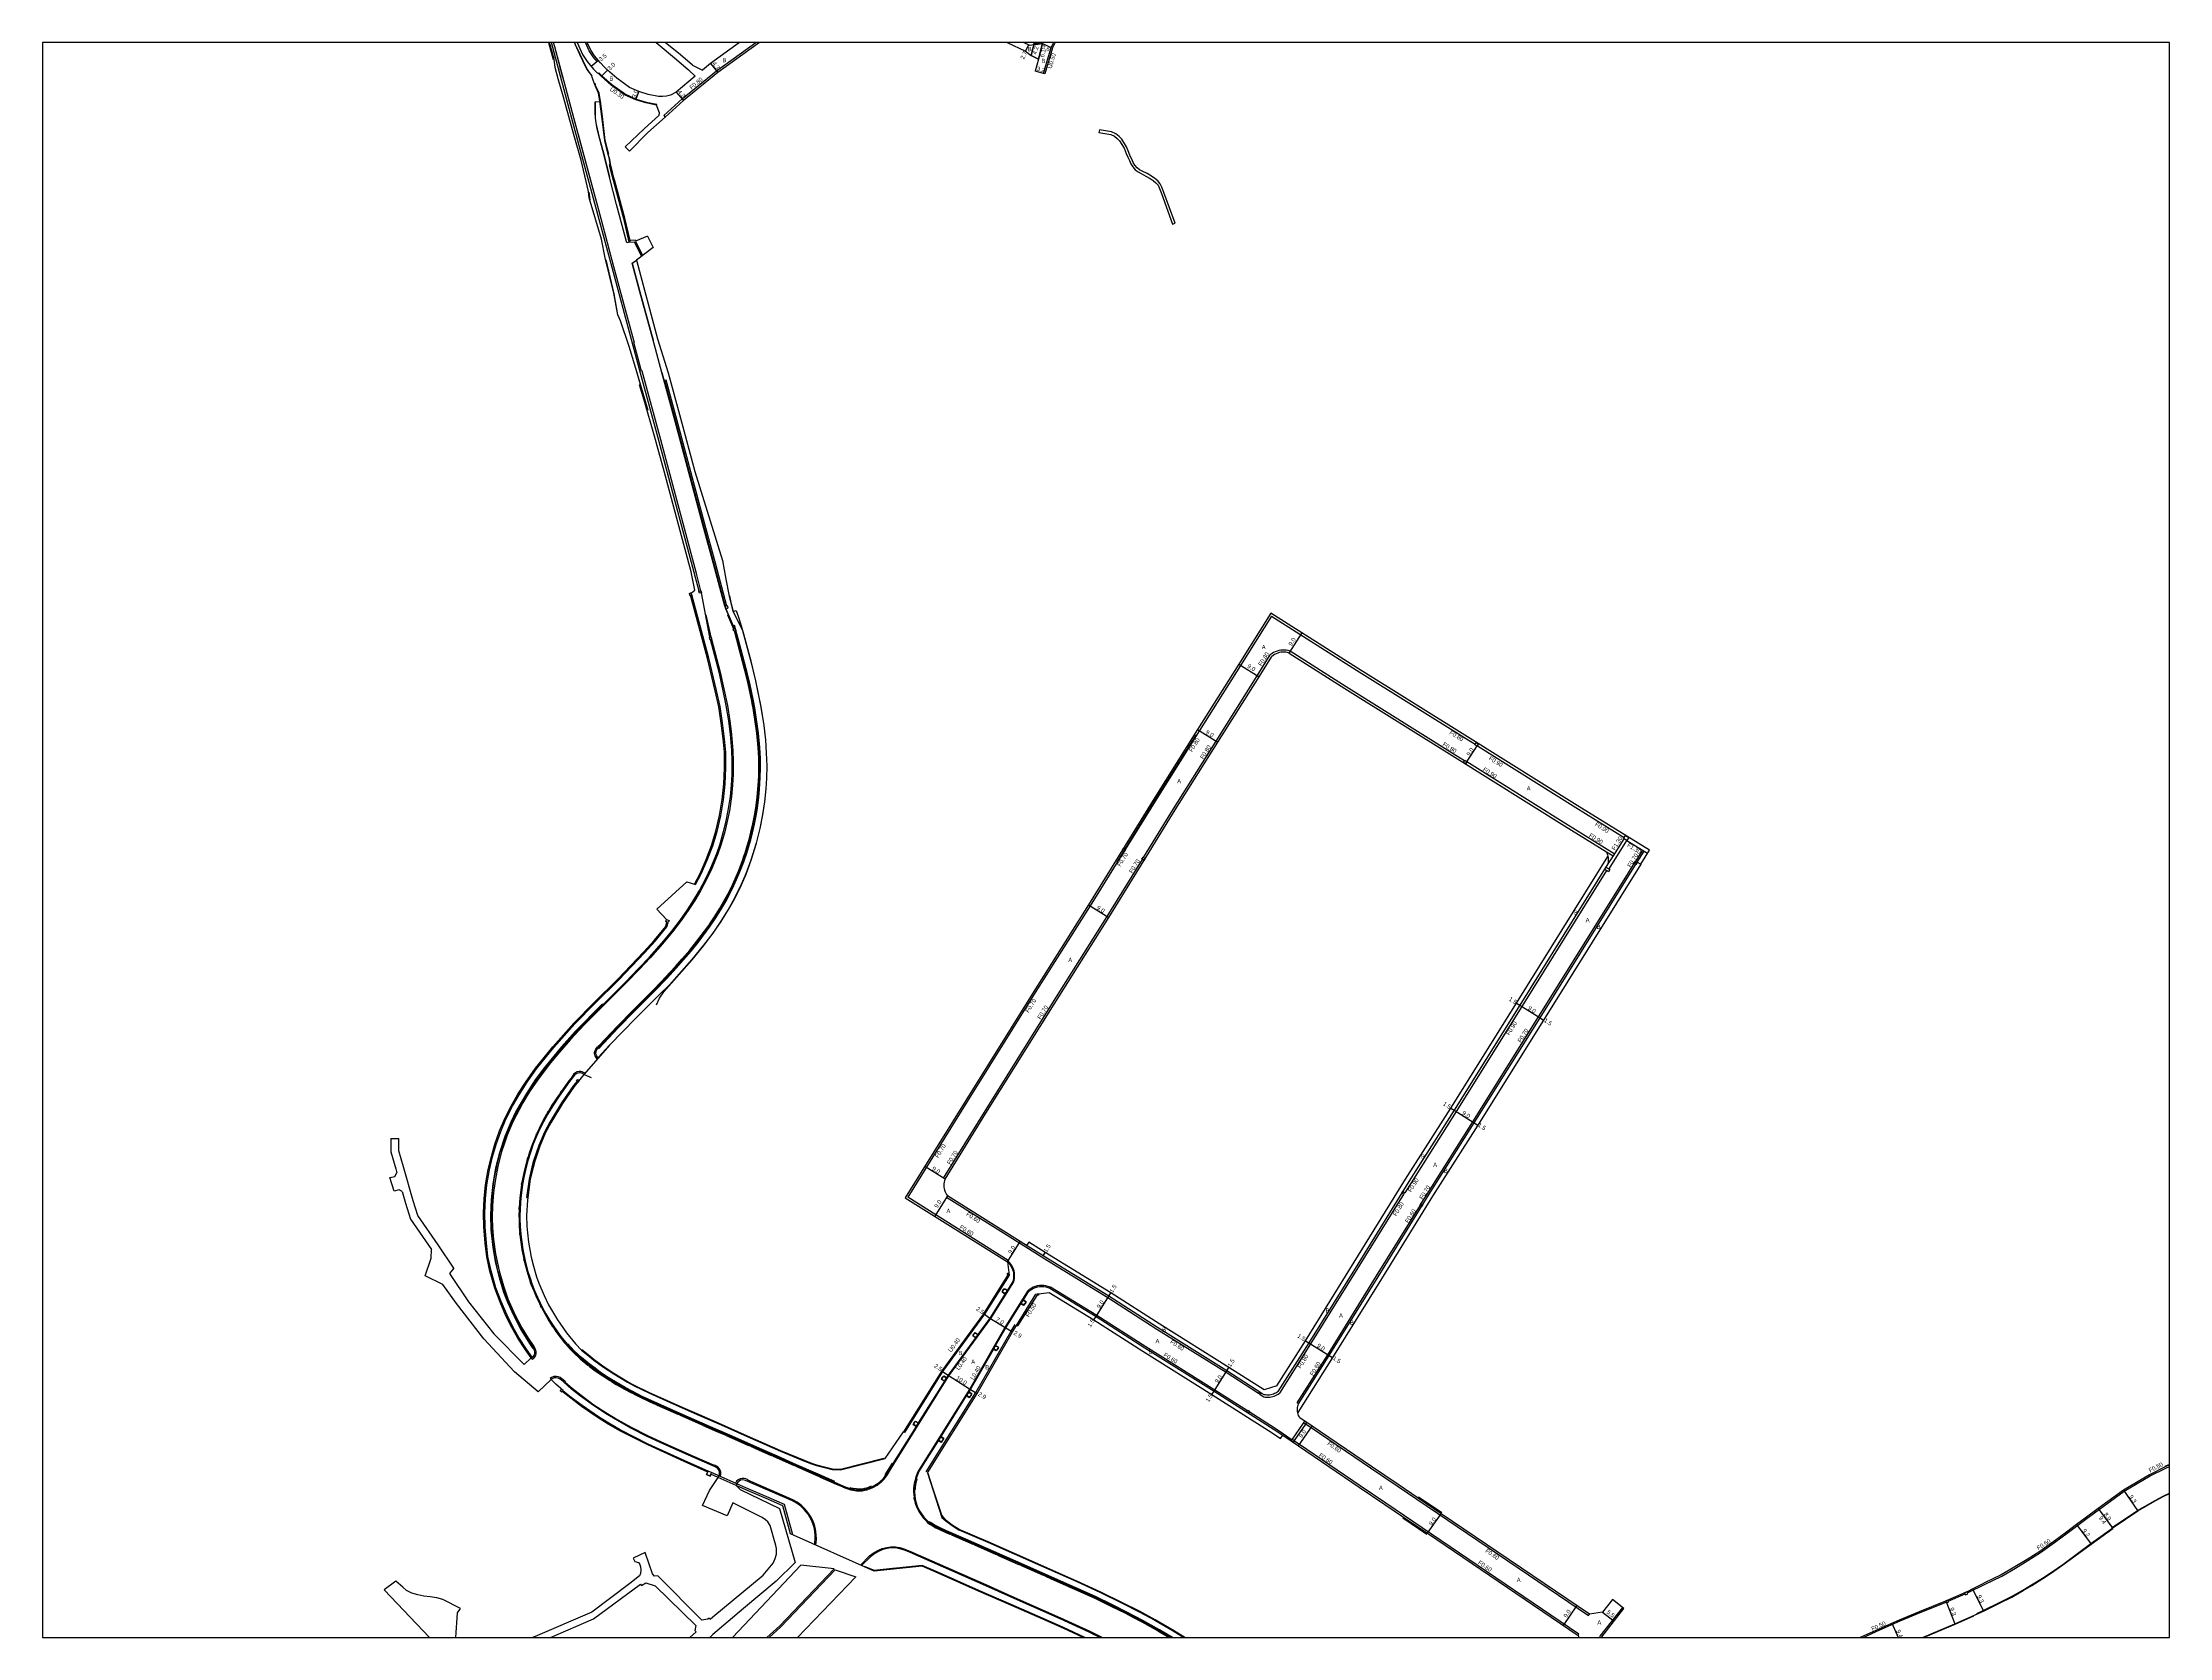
# Model space of a CAD drawing. Header units: metres. Extents: x 0 to 4000, y -96000 to -93000.
# Drawn here: x 1600 to 2400, y -94200 to -93600 of the extents above; entities that cross this region are included whole.
import ezdxf

# ---------------------------------------------------------------- set-up
doc = ezdxf.new("R2010")
doc.units = ezdxf.units.M
doc.header["$LTSCALE"] = 2.5
for name, color, linetype in [('側溝・桝', 7, 'Continuous'), ('図郭', 7, 'Continuous'), ('幅員', 7, 'Continuous'), ('植栽', 7, 'Continuous'), ('歩道・分離帯・安全施設', 7, 'Continuous'), ('舗装', 7, 'Continuous'), ('道路', 7, 'Continuous')]:
    doc.layers.add(name, color=color, linetype=linetype)
doc.styles.get("Standard").update_dxf_attribs({"font": ''})
doc.styles.get('Standard').set_extended_font_data('@MS PGothic')

# ---------------------------------------------------------------- blocks, each defined once
blk = doc.blocks.new('223800')
at = {"color": 0}
blk.add_circle((0, 0), 0.75, dxfattribs=at)

msp = doc.modelspace()

# ---------------------------------------------------------------- linework, layer by layer
at = {"layer": '側溝・桝'}
for points in [[(1846.94, -93806.42), (1831.76, -93749.66), (1824.92, -93724.4), (1821.68, -93712.24), (1814.2, -93684.58), (1809.35, -93666.57), (1799.08, -93628.54), (1791.9, -93601.82), (1791.41, -93600)], [(1833.64, -93627.46), (1840.53, -93621.22), (1853.47, -93610.6), (1868.31, -93600)], [(1980.91, -93600), (1980.79, -93600.24), (1979.82, -93601.97), (1976.98, -93611.79), (1976.5, -93611.65)], [(1830.96, -93623.51), (1826.95, -93622.69), (1823.12, -93621.58), (1819.15, -93619.74), (1813.89, -93616.04), (1810.15, -93612.7), (1809.03, -93611.55)], [(1833.64, -93627.46), (1834.18, -93628.06)], [(1813.57, -93645.89), (1813.12, -93645.97), (1813.21, -93646.51), (1813.98, -93649.36), (1814.69, -93651.81), (1818.49, -93666.15), (1820.54, -93675.05), (1822.54, -93674.95), (1825.3, -93680.38)], [(1823.02, -93674.78), (1825.71, -93680.08)], [(1857.44, -93812), (1853.14, -93795.92), (1849.17, -93781.17), (1843.4, -93759.67), (1838.61, -93741.82), (1834.59, -93726.98), (1833.94, -93727.16), (1837.97, -93741.99), (1842.76, -93759.84), (1848.52, -93781.34), (1852.5, -93796.1), (1856.81, -93812.17)], [(1845.2, -93916.56), (1845.63, -93916.79), (1847.76, -93912.75), (1850.04, -93907.57), (1852.09, -93902.2), (1853.74, -93896.76), (1855.14, -93890.89), (1856.14, -93884.88), (1856.77, -93878.97), (1857.04, -93872.99), (1856.96, -93866.91), (1856.48, -93861.89), (1855.79, -93855.94), (1854.85, -93849.84), (1853.53, -93843.77), (1850.62, -93831.56), (1844.24, -93807.78)], [(1849.42, -93815.35), (1849.52, -93815.34), (1851.4, -93823.64), (1851.4, -93823.68)], [(1859.97, -93820.67), (1857.82, -93815.36), (1858.01, -93815.28)], [(2062.26, -93815.76), (2050.61, -93834.32), (2035.14, -93858.81), (2019.06, -93884.38), (2007.25, -93903.55)], [(2062.26, -93815.76), (2094.23, -93836.06), (2135.55, -93861.9), (2138.89, -93863.99)], [(1866.91, -93848.6), (1866.76, -93847.79), (1865.38, -93841.2), (1864.06, -93835.71), (1862.2, -93828.58), (1860.24, -93821.34)], [(1851.56, -93824.39), (1851.57, -93824.43), (1854.85, -93836.83), (1856.31, -93843.19), (1857.58, -93849.36), (1858.54, -93855.14), (1859.17, -93860.28), (1859.68, -93866.37), (1859.81, -93870.37), (1859.77, -93875.37), (1859.57, -93879.41), (1859.13, -93883.65), (1858.33, -93888.97), (1857.4, -93893.48), (1856.57, -93896.94), (1855.21, -93901.62), (1853.97, -93905.21), (1851.75, -93910.67), (1849.87, -93914.66), (1847.47, -93919.17), (1845.36, -93922.73), (1842.89, -93926.54), (1840.27, -93930.24), (1837.01, -93934.5), (1833.22, -93939.06), (1828.54, -93944.29), (1824.51, -93948.56), (1819.53, -93953.76), (1815.92, -93957.38), (1803.74, -93969.55), (1798.58, -93975.09), (1794.41, -93979.8), (1791.08, -93983.8), (1786.14, -93990.34), (1783.08, -93994.9), (1780.62, -93998.9), (1778.09, -94003.6), (1776.53, -94006.88), (1774.78, -94011.05), (1773.61, -94014.38), (1772.69, -94017.3), (1771.29, -94022.77), (1770.33, -94027.63), (1769.64, -94032.65), (1769.26, -94037.51), (1769.18, -94041.96), (1769.3, -94045.81), (1769.63, -94050.31), (1770.41, -94055.71), (1771.7, -94062.03), (1773.36, -94067.7), (1775.07, -94072.55), (1777.68, -94078.46), (1780.26, -94083.46), (1782.64, -94087.35), (1784.73, -94090.53), (1784.79, -94090.65), (1784.45, -94090.85)], [(2014.1, -93906.54), (2025.34, -93888.28), (2041.4, -93862.76), (2056.87, -93838.26), (2061.81, -93830.39)], [(2069.25, -93828.97), (2068.51, -93828.75), (2067.82, -93828.61), (2067.11, -93828.54), (2066.41, -93828.53), (2065.7, -93828.6), (2065.01, -93828.73), (2064.32, -93828.92), (2063.67, -93829.18), (2063.04, -93829.51), (2062.44, -93829.89), (2061.81, -93830.39)], [(2134.83, -93870.18), (2131.62, -93868.18), (2090.28, -93842.32), (2069.25, -93828.97)], [(1869.31, -93877.22), (1869.37, -93876.39), (1869.43, -93873.12), (1869.39, -93869.23), (1869.17, -93865.2), (1868.67, -93859.87), (1867.23, -93850.38), (1867.02, -93849.22)], [(2191.18, -93905.19), (2172.97, -93893.95), (2135.73, -93870.63)], [(2139.68, -93864.61), (2176.77, -93887.83), (2194.96, -93899.06)], [(1864.03, -93905.4), (1864.23, -93904.8), (1865.05, -93902.24), (1865.77, -93899.79), (1866.43, -93897.11), (1867.15, -93893.96), (1867.78, -93890.8), (1868.26, -93887.88), (1868.77, -93883.89), (1869.06, -93880.99), (1869.27, -93877.87)], [(2194.73, -93899.51), (2190.7, -93905.96), (2188.81, -93909)], [(2195.83, -93900.19), (2189.16, -93910.89)], [(2195.94, -93900.14), (2201.84, -93903.79), (2202.43, -93904.15), (2203.71, -93904.94)], [(2201.84, -93903.79), (2199.08, -93908.21)], [(1851.24, -93931.16), (1852.73, -93928.94), (1854.61, -93925.93), (1856.78, -93922.15), (1858.21, -93919.45), (1859.47, -93916.85), (1860.49, -93914.61), (1861.71, -93911.74), (1863.11, -93908.04), (1863.8, -93906.04)], [(2006.69, -93904.27), (1994.04, -93924.82), (1973.42, -93957.36), (1947.81, -93998.42), (1925.41, -94034.42)], [(1939.45, -94027.57), (1938.86, -94027.2), (1954.26, -94002.43), (1979.85, -93961.41), (2000.49, -93928.84), (2013.71, -93907.36)], [(2188.29, -93911.53), (2156.41, -93962.64), (2131.68, -94002.11), (2114.72, -94028.92), (2112.4, -94032.67), (2112.32, -94032.62)], [(2118.57, -94036.76), (2120.99, -94032.85), (2137.94, -94006.06), (2162.68, -93966.56), (2196.11, -93912.97), (2198.71, -93908.8)], [(2188.26, -93904.45), (2190.7, -93905.96)], [(2199.82, -93908.34), (2202.43, -93904.15)], [(1783.73, -94094.81), (1784.11, -94094.56), (1782.08, -94091.52), (1779.17, -94087.14), (1776.92, -94083.18), (1774.73, -94078.8), (1772.5, -94073.65), (1770.49, -94068.41), (1768.74, -94062.11), (1767.54, -94056.71), (1766.95, -94051.59), (1766.47, -94045.65), (1766.33, -94040.27), (1766.58, -94035.04), (1767.11, -94029.76), (1768.1, -94024.04), (1769.26, -94019.16), (1770.58, -94014.54), (1772.34, -94009.62), (1774.32, -94004.99), (1776.77, -94000.13), (1779.22, -93995.89), (1782.34, -93991.13), (1785.74, -93986.08), (1792.27, -93978.1), (1800.2, -93969.19), (1807.75, -93961.51), (1816.73, -93952.65), (1826.47, -93942.42), (1830.39, -93938.09), (1834.87, -93932.7), (1835.28, -93930.98)], [(1832.86, -93953.18), (1834.23, -93951.76), (1838.02, -93947.64), (1840.61, -93944.73), (1843.48, -93941.41), (1846.13, -93938.12), (1850.6, -93932.11), (1850.92, -93931.63)], [(1809.38, -93977.3), (1816.13, -93970.17), (1822.21, -93964.01), (1829.75, -93956.39), (1832.43, -93953.62)], [(1808.6, -93982.43), (1807.89, -93981.24), (1807.74, -93980.9), (1807.61, -93980.44), (1807.66, -93979.97), (1807.74, -93979.58), (1807.98, -93978.91), (1808.35, -93978.3), (1808.71, -93977.8), (1808.83, -93977.89)], [(1800.93, -93990.81), (1799.65, -93992.41), (1795.16, -93998.83), (1790.82, -94006.21), (1788.81, -94009.87), (1786.63, -94014.97), (1784.69, -94020.65), (1784.08, -94023.07), (1783, -94027.54), (1782.01, -94034.47), (1782.48, -94034.54)], [(1799.18, -93989.04), (1797.93, -93990.64), (1795.22, -93994.45)], [(1803.99, -93987.74), (1803.44, -93987.42), (1802.94, -93987.18), (1802.42, -93987.07), (1801.9, -93987.06), (1801.12, -93987.24), (1800.42, -93987.54), (1799.75, -93988.1), (1799.54, -93988.32), (1799.67, -93988.42)], [(1794.79, -93995.07), (1794.05, -93996.11), (1791.62, -93999.76), (1790.28, -94002.01)], [(1789.91, -94002.62), (1789.61, -94003.12), (1788.11, -94005.85), (1786.78, -94008.53), (1785.97, -94010.31)], [(1785.64, -94011.06), (1784.27, -94014.34), (1783.16, -94017.43), (1782.64, -94019.14)], [(1782.41, -94019.87), (1782.2, -94020.55), (1781.25, -94024.09), (1780.63, -94026.95), (1780.28, -94028.9)], [(1780.16, -94029.6), (1779.76, -94032.64), (1779.54, -94034.57), (1779.39, -94036.49), (1779.3, -94038.25)], [(1779.26, -94038.97), (1779.21, -94041.22), (1779.22, -94042.76), (1779.3, -94045.01), (1779.41, -94047.12), (1779.47, -94047.69)], [(1962.94, -94058.71), (1963.26, -94058.2), (1925.41, -94034.42)], [(1940.36, -94033.89), (1940.04, -94034.4), (1969.81, -94053.1), (1978.05, -94058.24), (2000.72, -94072.13), (2019.11, -94083.96), (2045.14, -94100.24), (2057.41, -94108.07)], [(2111.89, -94033.3), (2110.5, -94035.54), (2095.34, -94059.98), (2076.95, -94089.58), (2065.28, -94108.08)], [(2072.45, -94112.09), (2071.94, -94111.76), (2083.39, -94093.62), (2101.8, -94063.99), (2118.29, -94037.4)], [(1779.54, -94048.39), (1779.65, -94049.5), (1779.99, -94052.15), (1780.3, -94054.16), (1780.99, -94057.56)], [(1781.15, -94058.35), (1782.12, -94062.1), (1783.03, -94065), (1783.59, -94066.57)], [(1920.16, -94134.76), (1940.94, -94101.59), (1956.69, -94080.05), (1965.37, -94066.2), (1965.58, -94065.01), (1965.64, -94064.28), (1965.63, -94063.55), (1965.55, -94062.83), (1965.4, -94062.12), (1965.19, -94061.43), (1964.91, -94060.76), (1964.57, -94060.11), (1964.18, -94059.51), (1963.72, -94058.94), (1963.16, -94058.36)], [(1963.11, -94063.48), (1963.12, -94063.58), (1953.97, -94078.19), (1938.21, -94099.74), (1923.83, -94122.68)], [(1783.85, -94067.3), (1784.74, -94069.63), (1785.81, -94072.09), (1786.86, -94074.33), (1787.31, -94075.23)], [(1979.04, -94068.23), (1978.22, -94067.91), (1977.42, -94067.7), (1976.6, -94067.57), (1975.77, -94067.54), (1974.95, -94067.59), (1974.13, -94067.73), (1973.34, -94067.96), (1972.57, -94068.27), (1971.84, -94068.66), (1971.16, -94069.13), (1970.5, -94069.69), (1961.95, -94083.34), (1948.74, -94106.47), (1929.31, -94137.49)], [(1974.18, -94071.29), (1973.97, -94071.31), (1966.76, -94082.81)], [(1978.83, -94068.57), (1979.14, -94068.06), (1996.57, -94078.74), (2014.93, -94090.55), (2040.97, -94106.84), (2053.18, -94114.62)], [(1787.65, -94075.91), (1789.01, -94078.41), (1790.49, -94080.94), (1791.74, -94082.88), (1792.39, -94083.82)], [(1792.83, -94084.47), (1793.12, -94084.89), (1794.69, -94086.99), (1796.38, -94089.13), (1798.04, -94091.09), (1798.14, -94091.2)], [(1966.34, -94082.54), (1966.76, -94082.81)], [(1784.29, -94095.42), (1783.95, -94095.05)], [(1784.29, -94095.42), (1784.99, -94094.69), (1785.24, -94094.34), (1785.49, -94093.83), (1785.65, -94093.22), (1785.68, -94092.57), (1785.57, -94091.96), (1785.35, -94091.42), (1784.88, -94090.6), (1784.79, -94090.65)], [(1798.74, -94091.83), (1799.68, -94092.81), (1802.25, -94095.18), (1805.15, -94097.57)], [(1796.76, -94104.06), (1796.82, -94103.98), (1796.4, -94103.61), (1795.34, -94102.66), (1794.72, -94102.24), (1794.09, -94101.95), (1793.26, -94101.8), (1792.36, -94101.87), (1791.47, -94102.23), (1790.99, -94102.62)], [(1791.33, -94102.99), (1790.99, -94102.62)], [(1805.79, -94098.06), (1807.4, -94099.28), (1809.38, -94100.7), (1812.44, -94102.76), (1813.38, -94103.34)], [(1814.04, -94103.75), (1815.74, -94104.8), (1818.84, -94106.56), (1821.48, -94107.96)], [(1850.32, -94137.44), (1841.53, -94133.5), (1827.79, -94127.28), (1817.3, -94121.95), (1812.95, -94119.42), (1809.12, -94117.04), (1802.97, -94112.79), (1798.89, -94109.75), (1795.67, -94107.2)], [(1796.49, -94104.36), (1796.76, -94104.06), (1799.25, -94106.22), (1802.59, -94108.9), (1807.42, -94112.44), (1811.91, -94115.41), (1816.4, -94118.07), (1821.45, -94120.89), (1827.6, -94124.03), (1832.44, -94126.33), (1838.57, -94129.08), (1845.14, -94131.91), (1852.61, -94135.21), (1852.45, -94135.58)], [(1822.25, -94108.36), (1825.04, -94109.77), (1830.04, -94112.07)], [(2057.98, -94108.66), (2059.41, -94109.5), (2059.93, -94109.58), (2060.49, -94109.62), (2061.04, -94109.62), (2061.6, -94109.58), (2062.15, -94109.5), (2062.69, -94109.37), (2063.22, -94109.21), (2063.74, -94109), (2064.24, -94108.76), (2064.72, -94108.47), (2065.28, -94108.08)], [(1830.74, -94112.4), (1831.17, -94112.6), (1839.15, -94116.12)], [(1839.87, -94116.43), (1840.71, -94116.8), (1847.71, -94119.89)], [(2053.85, -94115.04), (2063.63, -94121.28), (2066.82, -94123.43), (2070.02, -94125.59)], [(2070.13, -94125.42), (2074.32, -94119.32)], [(2074.99, -94119.77), (2070.8, -94125.87)], [(2075.1, -94119.6), (2077.16, -94120.99), (2099.46, -94136.13), (2109.57, -94143)], [(1848.47, -94120.22), (1853, -94122.21), (1856.37, -94123.7)], [(1857.08, -94124.01), (1860.31, -94125.43), (1865.55, -94127.76)], [(2105.2, -94149.45), (2095.56, -94142.91), (2072.78, -94127.45), (2070.69, -94126.03)], [(1854.93, -94139.43), (1855.13, -94138.56), (1855.11, -94137.77), (1854.91, -94137.05), (1854.54, -94136.38), (1853.94, -94135.75), (1853.17, -94135.34), (1852.65, -94135.12), (1852.61, -94135.21)], [(1866.23, -94128.06), (1869.56, -94129.54), (1874.1, -94131.52)], [(1874.87, -94131.85), (1876.13, -94132.4), (1882.66, -94135.29)], [(1883.37, -94135.6), (1891.5, -94139.18), (1891.83, -94139.33)], [(1918.21, -94138.04), (1920.16, -94134.76)], [(2323.96, -94183.25), (2324.51, -94183.01), (2330.44, -94180.04), (2336.91, -94176.92), (2342.13, -94173.91), (2346.76, -94171.04), (2351.48, -94168.08), (2356.81, -94164.3), (2361.58, -94160.75), (2368.55, -94155.47), (2382.95, -94145.02), (2392.75, -94139.23), (2398.58, -94136.29), (2400, -94135.63)], [(1882.17, -94161.42), (1879.04, -94150.03), (1873.3, -94147.48), (1863.65, -94143.27), (1851.63, -94137.98)], [(1860.87, -94142.81), (1854.18, -94139.87)], [(1865.34, -94140.86), (1865.4, -94140.72), (1864.57, -94140.36), (1863.96, -94140.23), (1863.16, -94140.17), (1862.36, -94140.3), (1861.65, -94140.7), (1861.06, -94141.26), (1860.64, -94141.95)], [(1890.78, -94165.26), (1890.93, -94164.42), (1891.05, -94162.92), (1891.03, -94161.36), (1890.9, -94160.16), (1890.72, -94159.14), (1890.46, -94158.09), (1890.11, -94157.02), (1889.59, -94155.75), (1888.99, -94154.57), (1888.27, -94153.44), (1887.53, -94152.46), (1886.76, -94151.58), (1885.59, -94150.46), (1884.79, -94149.81), (1883.85, -94149.15), (1882.27, -94148.26), (1865.34, -94140.86), (1865.18, -94141.23)], [(1892.54, -94139.64), (1898.57, -94142.3), (1900.45, -94143.12)], [(1901.11, -94143.41), (1901.12, -94143.41), (1902.11, -94143.84), (1902.9, -94144.1), (1904.06, -94144.44), (1904.75, -94144.58), (1906.12, -94144.79), (1907.17, -94144.86), (1908.34, -94144.8), (1909.24, -94144.64), (1910.13, -94144.41), (1910.43, -94144.31)], [(1910.91, -94144.14), (1911.2, -94144.04), (1912.6, -94143.44), (1913.88, -94142.65), (1914.86, -94141.95), (1915.56, -94141.39), (1916.4, -94140.56), (1916.95, -94139.95), (1917.89, -94138.53)], [(1928.43, -94139.92), (1927.83, -94142.1), (1927.65, -94143.9), (1927.62, -94145.39), (1927.8, -94147.38)], [(1928.43, -94139.92), (1929.31, -94137.49)], [(2109.57, -94143), (2181.51, -94191.74), (2181.84, -94191.25)], [(1927.85, -94147.91), (1927.85, -94147.94), (1928.2, -94149.43), (1928.67, -94150.83), (1929.79, -94152.93), (1931.21, -94154.97), (1932.55, -94156.41), (1932.58, -94156.44)], [(2177.56, -94199.21), (2177.89, -94198.72), (2105.2, -94149.45)], [(1932.92, -94156.72), (1933.65, -94157.32), (1935.03, -94158.18), (1936.04, -94158.74), (1937.4, -94159.41), (1939.78, -94160.46), (1941.23, -94161.1)], [(1907.64, -94172.77), (1911.09, -94169.32), (1912.83, -94168.05), (1914.46, -94167.14), (1915.87, -94166.55), (1917.55, -94166.15), (1919.09, -94165.91), (1920.79, -94165.94), (1922.49, -94166.21), (1924.32, -94166.76), (1926.19, -94167.57), (1955.01, -94180.26), (1964.49, -94184.43), (1982.93, -94192.59), (1993.89, -94197.66), (1998.66, -94200)], [(1941.91, -94161.4), (1946.97, -94163.64), (1949.87, -94164.91)], [(1950.56, -94165.21), (1957.59, -94168.29), (1958.49, -94168.69)], [(1982.32, -94195.79), (1982.44, -94195.52), (1981.75, -94195.21), (1976.34, -94192.83), (1964.35, -94187.6), (1952.14, -94182.27), (1936.95, -94175.56), (1930.89, -94172.9), (1912.75, -94174.76), (1912.78, -94175.06)], [(1959.23, -94169.02), (1967.11, -94172.5)], [(1967.81, -94172.81), (1976.33, -94176.59)], [(1976.95, -94176.86), (1979.34, -94177.92), (1985, -94180.4)], [(1985.56, -94180.64), (1988.14, -94181.77), (1995.74, -94185.23), (2002.13, -94188.31), (2007.33, -94190.9), (2011.01, -94192.83)], [(2316.79, -94186.39), (2323.13, -94183.61)], [(2284.82, -94200), (2291.07, -94197.18), (2298.7, -94193.78), (2306.22, -94190.66), (2316.06, -94186.7)], [(1992.09, -94200), (1985.9, -94197.08), (1982.44, -94195.52)], [(2011.52, -94193.1), (2013.51, -94194.15), (2019.75, -94197.63), (2023.7, -94200)], [(2283.99, -94199.82), (2284.07, -94200)]]:
    msp.add_lwpolyline(points, dxfattribs=at)
for points in [[(1844.27, -93807.78), (1844.08, -93807.06), (1843.32, -93807.25), (1843.51, -93807.97)], [(1847.06, -93807.19), (1846.87, -93806.44), (1847.64, -93806.24), (1847.84, -93806.99)], [(1856.71, -93812.2), (1856.96, -93813.08), (1857.84, -93812.84), (1857.6, -93811.95)], [(1850.99, -93824.52), (1851.76, -93824.35), (1851.6, -93823.64), (1850.83, -93823.81)], [(1860.53, -93820.47), (1860.77, -93821.15), (1860.04, -93821.41), (1859.8, -93820.73)], [(1866.91, -93848.6), (1867.25, -93848.54), (1867.36, -93849.15), (1867.02, -93849.22)], [(2140.16, -93863.85), (2139.68, -93864.61), (2139.63, -93864.69), (2138.78, -93864.16), (2139.31, -93863.31)], [(2134.41, -93870.86), (2134.83, -93870.18), (2134.94, -93870.01), (2135.79, -93870.54), (2135.26, -93871.39)], [(1869.27, -93877.87), (1869.31, -93877.22), (1869.66, -93877.24), (1869.61, -93877.89)], [(2006.57, -93903.13), (2007.25, -93903.55), (2007.34, -93903.6), (2006.87, -93904.37), (2006.69, -93904.27), (2006.1, -93903.9)], [(2196.62, -93899.03), (2195.94, -93900.14), (2195.88, -93900.23), (2194.69, -93899.49), (2195.43, -93898.3)], [(1863.8, -93906.04), (1864.03, -93905.4), (1864.35, -93905.51), (1864.13, -93906.16)], [(2014.31, -93907.73), (2013.71, -93907.36), (2013.54, -93907.25), (2014.02, -93906.49), (2014.1, -93906.54), (2014.78, -93906.96)], [(2188.05, -93910.2), (2189.16, -93910.89), (2189.5, -93911.1), (2188.97, -93911.95), (2188.29, -93911.53), (2187.53, -93911.05)], [(2199.3, -93909.17), (2198.71, -93908.8), (2199.08, -93908.21), (2199.68, -93908.58)], [(1834.45, -93930.61), (1834.75, -93929.94), (1835.65, -93930.34), (1835.35, -93931.01)], [(1850.92, -93931.63), (1851.24, -93931.16), (1851.51, -93931.35), (1851.2, -93931.82)], [(1832.43, -93953.62), (1832.86, -93953.18), (1833.1, -93953.41), (1832.67, -93953.85)], [(1808.83, -93977.89), (1809.38, -93977.3), (1809.63, -93977.53), (1809.07, -93978.12)], [(1799.18, -93989.04), (1799.67, -93988.42), (1799.95, -93988.64), (1799.46, -93989.27)], [(1800.79, -93990.7), (1801.28, -93990.08), (1801.78, -93990.48), (1801.29, -93991.1)], [(1794.79, -93995.07), (1795.22, -93994.45), (1795.52, -93994.66), (1795.08, -93995.27)], [(1789.91, -94002.62), (1790.28, -94002.01), (1790.59, -94002.2), (1790.22, -94002.81)], [(1785.64, -94011.06), (1785.97, -94010.31), (1786.31, -94010.46), (1785.97, -94011.21)], [(1782.41, -94019.87), (1782.64, -94019.14), (1782.98, -94019.25), (1782.76, -94019.97)], [(1780.52, -94029.66), (1780.16, -94029.6), (1780.28, -94028.9), (1780.64, -94028.96)], [(1779.26, -94038.97), (1779.3, -94038.25), (1779.66, -94038.26), (1779.63, -94038.98)], [(2111.64, -94032.19), (2112.32, -94032.62), (2111.89, -94033.3), (2111.21, -94032.87)], [(2118.8, -94037.72), (2118.29, -94037.4), (2118.2, -94037.35), (2118.57, -94036.76), (2119.17, -94037.12)], [(1779.54, -94048.39), (1779.47, -94047.69), (1779.83, -94047.65), (1779.9, -94048.35)], [(1781.15, -94058.35), (1780.99, -94057.56), (1781.34, -94057.49), (1781.5, -94058.28)], [(1963.5, -94063.43), (1963.01, -94063.49), (1962.95, -94062.99), (1963.44, -94062.93)], [(1783.85, -94067.3), (1783.59, -94066.57), (1783.93, -94066.45), (1784.19, -94067.17)], [(1974.61, -94070.73), (1974.67, -94071.22), (1974.18, -94071.29), (1974.11, -94070.79)], [(1787.65, -94075.91), (1787.31, -94075.23), (1787.64, -94075.07), (1787.98, -94075.75)], [(1792.83, -94084.47), (1792.39, -94083.82), (1792.68, -94083.61), (1793.13, -94084.26)], [(1798.74, -94091.83), (1798.14, -94091.2), (1798.41, -94090.95), (1799.01, -94091.58)], [(1805.79, -94098.06), (1805.15, -94097.57), (1805.38, -94097.29), (1806.02, -94097.78)], [(1814.04, -94103.75), (1813.38, -94103.34), (1813.57, -94103.03), (1814.23, -94103.44)], [(1795.78, -94107.08), (1795.19, -94106.55), (1794.67, -94107.13), (1795.26, -94107.65)], [(1822.25, -94108.36), (1821.48, -94107.96), (1821.64, -94107.66), (1822.41, -94108.04)], [(1830.74, -94112.4), (1830.04, -94112.07), (1830.19, -94111.74), (1830.89, -94112.07)], [(2058.41, -94107.99), (2057.98, -94108.66), (2057.3, -94108.23), (2057.74, -94107.56)], [(1839.87, -94116.43), (1839.15, -94116.12), (1839.3, -94115.78), (1840.02, -94116.1)], [(1848.47, -94120.22), (1847.71, -94119.89), (1847.86, -94119.55), (1848.62, -94119.89)], [(2052.85, -94115.12), (2053.28, -94114.45), (2053.96, -94114.88), (2053.53, -94115.55)], [(2075.43, -94119.1), (2074.99, -94119.77), (2074.32, -94119.32), (2074.77, -94118.66)], [(1857.08, -94124.01), (1856.37, -94123.7), (1856.51, -94123.36), (1857.22, -94123.67)], [(1866.23, -94128.06), (1865.55, -94127.76), (1865.7, -94127.42), (1866.38, -94127.73)], [(2069.69, -94126.09), (2070.13, -94125.42), (2070.8, -94125.87), (2070.35, -94126.53)], [(1874.87, -94131.85), (1874.1, -94131.52), (1874.24, -94131.18), (1875.01, -94131.52)], [(1883.37, -94135.6), (1882.66, -94135.29), (1882.8, -94134.96), (1883.52, -94135.27)], [(1851.65, -94137.95), (1850.34, -94137.39), (1849.78, -94138.7), (1851.09, -94139.26)], [(1892.54, -94139.64), (1891.83, -94139.33), (1891.98, -94139), (1892.68, -94139.31)], [(1901.11, -94143.41), (1900.45, -94143.12), (1900.59, -94142.79), (1901.25, -94143.07)], [(1910.91, -94144.14), (1910.43, -94144.31), (1910.31, -94143.96), (1910.79, -94143.8)], [(1918.21, -94138.04), (1917.89, -94138.53), (1917.59, -94138.34), (1917.91, -94137.84)], [(1927.85, -94147.91), (1927.8, -94147.38), (1928.18, -94147.34), (1928.22, -94147.88)], [(1932.92, -94156.72), (1932.58, -94156.44), (1932.82, -94156.15), (1933.16, -94156.43)], [(1941.91, -94161.4), (1941.23, -94161.1), (1941.38, -94160.75), (1942.06, -94161.06)], [(1950.56, -94165.21), (1949.87, -94164.91), (1950.02, -94164.56), (1950.71, -94164.86)], [(1959.23, -94169.02), (1958.49, -94168.69), (1958.65, -94168.35), (1959.39, -94168.67)], [(1967.81, -94172.81), (1967.11, -94172.5), (1967.26, -94172.16), (1967.96, -94172.46)], [(1976.95, -94176.86), (1976.33, -94176.59), (1976.48, -94176.24), (1977.11, -94176.52)], [(1985.56, -94180.64), (1985, -94180.4), (1985.15, -94180.05), (1985.71, -94180.29)], [(2011.52, -94193.1), (2011.01, -94192.83), (2011.18, -94192.5), (2011.69, -94192.77)]]:
    msp.add_lwpolyline(points, close=True, dxfattribs=at)
at = {"layer": '側溝・桝', "flags": 128}
for points in [[(2323.76, -94182.8), (2322.93, -94183.16), (2323.29, -94183.98), (2324.12, -94183.62)], [(2316.18, -94186.98), (2316.91, -94186.66), (2316.59, -94185.93), (2315.86, -94186.25)]]:
    msp.add_lwpolyline(points, close=True, dxfattribs=at)
at = {"layer": '図郭'}
msp.add_lwpolyline([(1600, -94200), (2400, -94200), (2400, -93600), (1600, -93600)], close=True, dxfattribs=at)
at = {"layer": '幅員'}
for points in [[(1809.09, -93606.76), (1806.41, -93609.01)], [(1851.29, -93607.85), (1853.96, -93611.23)], [(1970.84, -93600.86), (1969.71, -93603.31)], [(1972.9, -93600.85), (1971.84, -93604.91)], [(1976.06, -93600.35), (1972.9, -93600.85)], [(1974.63, -93606.27), (1976.06, -93600.35)], [(1976.06, -93600.35), (1979.34, -93601.83)], [(1812.51, -93610.39), (1810.36, -93612.48)], [(1976.5, -93611.65), (1973.42, -93610.79)], [(1823.22, -93621.3), (1824.28, -93618.48)], [(1838.33, -93618.63), (1841.05, -93621.83)], [(2068.92, -93829.71), (2073.74, -93822.11)], [(2049.93, -93833.89), (2057.55, -93838.68)], [(2034.46, -93858.38), (2042.07, -93863.18)], [(2135.26, -93871.39), (2140.16, -93863.85)], [(1993.45, -93924.44), (2001.08, -93929.21)], [(2154.37, -93961.37), (2155.64, -93962.16)], [(2155.64, -93962.16), (2163.28, -93966.93)], [(2163.28, -93966.93), (2164.55, -93967.73)], [(2129.65, -94000.84), (2130.92, -94001.63)], [(2130.92, -94001.63), (2138.53, -94006.43)], [(2138.53, -94006.43), (2139.8, -94007.23)], [(1939.45, -94027.57), (1931.81, -94022.81)], [(1940.36, -94033.89), (1935.57, -94041.52)], [(1962.94, -94058.71), (1967.73, -94051.09)], [(1976.34, -94056.49), (1977.13, -94055.22)], [(1996.25, -94079.24), (2001.04, -94071.62)], [(2001.04, -94071.62), (2001.83, -94070.35)], [(1954.3, -94078.41), (1956.36, -94079.82)], [(1956.36, -94079.82), (1962.29, -94083.54)], [(1995.45, -94080.51), (1996.25, -94079.24)], [(1962.29, -94083.54), (1964.78, -94085.03)], [(2075, -94088.36), (2076.27, -94089.16)], [(2076.27, -94089.16), (2083.9, -94093.93)], [(2083.9, -94093.93), (2085.17, -94094.73)], [(1938.54, -94099.96), (1940.61, -94101.36)], [(1940.61, -94101.36), (1949.08, -94106.67)], [(2040.65, -94107.34), (2045.46, -94099.73)], [(2045.46, -94099.73), (2046.26, -94098.46)], [(1949.08, -94106.67), (1951.57, -94108.16)], [(2039.85, -94108.61), (2040.65, -94107.34)], [(2072.45, -94127.94), (2077.49, -94120.49)], [(2120.88, -94160.8), (2126.11, -94153.48)], [(2172.08, -94195.5), (2177.13, -94188.05)], [(2186.78, -94190.47), (2191.11, -94193.86)], [(2283.99, -94199.82), (2284.07, -94200)], [(2295.58, -94194.63), (2297.97, -94200)]]:
    msp.add_lwpolyline(points, dxfattribs=at)
at = {"layer": '幅員', "flags": 128}
for points in [[(2373.24, -94151.45), (2378.76, -94159.06)], [(2373.24, -94151.45), (2378.47, -94158.65)], [(2382.68, -94144.6), (2387.97, -94152.24)], [(2365, -94157.54), (2370.55, -94164.87)], [(2325.91, -94181.75), (2330.08, -94190.06)], [(2315.86, -94186.25), (2319.33, -94194.87)]]:
    msp.add_lwpolyline(points, dxfattribs=at)
at = {"layer": '植栽'}
for points in [[(1961.84, -94068.72), (1962.9, -94069.39), (1962.01, -94070.81), (1960.95, -94070.15)], [(1968.96, -94075.17), (1967.94, -94074.53), (1968.94, -94072.94), (1969.95, -94073.57)], [(1950.83, -94085.27), (1951.84, -94086), (1950.89, -94087.3), (1949.89, -94086.56)], [(1959.55, -94090.77), (1958.71, -94092.23), (1957.67, -94091.64), (1958.5, -94090.18)], [(1938.16, -94102.92), (1939.01, -94101.57), (1940.07, -94102.23), (1939.22, -94103.58)], [(1948.54, -94109.8), (1947.52, -94109.16), (1948.48, -94107.63), (1949.5, -94108.27)], [(1928.35, -94118.57), (1929.41, -94119.24), (1928.55, -94120.62), (1927.49, -94119.96)], [(1936.99, -94125.97), (1938, -94124.37), (1939.02, -94125), (1938.01, -94126.61)]]:
    msp.add_lwpolyline(points, close=True, dxfattribs=at)
at = {"layer": '歩道・分離帯・安全施設'}
for points in [[(1783.95, -94095.05), (1784.6, -94094.37), (1784.81, -94094.08), (1785.02, -94093.66), (1785.15, -94093.15), (1785.17, -94092.6), (1785.08, -94092.09), (1784.9, -94091.64), (1784.38, -94090.74), (1782.31, -94087.56), (1779.91, -94083.66), (1777.32, -94078.63), (1774.7, -94072.69), (1772.98, -94067.82), (1771.31, -94062.13), (1770.01, -94055.78), (1769.23, -94050.35), (1768.9, -94045.83), (1768.78, -94041.96), (1768.86, -94037.49), (1769.24, -94032.61), (1769.93, -94027.57), (1770.9, -94022.68), (1772.3, -94017.19), (1773.23, -94014.25), (1774.41, -94010.91), (1776.16, -94006.72), (1777.73, -94003.42), (1780.27, -93998.7), (1782.74, -93994.68), (1785.82, -93990.11), (1790.77, -93983.55), (1794.11, -93979.54), (1798.29, -93974.82), (1803.45, -93969.27), (1815.64, -93957.1), (1819.24, -93953.48), (1824.22, -93948.29), (1828.24, -93944.02), (1832.92, -93938.8), (1836.7, -93934.25), (1839.95, -93930.01), (1842.56, -93926.32), (1845.02, -93922.52), (1847.12, -93918.97), (1849.51, -93914.48), (1851.38, -93910.51), (1853.59, -93905.07), (1854.83, -93901.5), (1856.18, -93896.83), (1857.01, -93893.39), (1857.94, -93888.9), (1858.73, -93883.6), (1859.17, -93879.38), (1859.37, -93875.36), (1859.41, -93870.38), (1859.28, -93866.39), (1858.77, -93860.32), (1858.14, -93855.2), (1857.19, -93849.43), (1855.92, -93843.27), (1854.46, -93836.92), (1851.18, -93824.52), (1851.17, -93824.48), (1850.99, -93824.52), (1850.83, -93823.81), (1851.01, -93823.77), (1851, -93823.72), (1847.85, -93807.04), (1847.84, -93806.99), (1847.64, -93806.24), (1845.96, -93799.78), (1832.5, -93749.46), (1825.49, -93723.58), (1825.48, -93723.55), (1825.29, -93723.6), (1822.42, -93712.84), (1822.62, -93712.79), (1822.43, -93712.06), (1814.94, -93684.38), (1810.09, -93666.37), (1799.82, -93628.34), (1792.64, -93601.62), (1792.21, -93600)], [(1783.95, -94095.05), (1784.6, -94094.37), (1784.81, -94094.08), (1785.02, -94093.66), (1785.15, -94093.15), (1785.17, -94092.6), (1785.08, -94092.09), (1784.9, -94091.64), (1784.38, -94090.74), (1782.31, -94087.56), (1779.91, -94083.66), (1777.32, -94078.63), (1774.7, -94072.69), (1772.98, -94067.82), (1771.31, -94062.13), (1770.01, -94055.78), (1769.23, -94050.35), (1768.9, -94045.83), (1768.78, -94041.96), (1768.86, -94037.49), (1769.24, -94032.61), (1769.93, -94027.57), (1770.9, -94022.68), (1772.3, -94017.19), (1773.23, -94014.25), (1774.41, -94010.91), (1776.16, -94006.72), (1777.73, -94003.42), (1780.27, -93998.7), (1782.74, -93994.68), (1785.82, -93990.11), (1790.77, -93983.55), (1794.11, -93979.54), (1798.29, -93974.82), (1803.45, -93969.27), (1815.64, -93957.1), (1819.24, -93953.48), (1824.22, -93948.29), (1828.24, -93944.02), (1832.92, -93938.8), (1836.7, -93934.25), (1839.95, -93930.01), (1842.56, -93926.32), (1845.02, -93922.52), (1847.12, -93918.97), (1849.51, -93914.48), (1851.38, -93910.51), (1853.59, -93905.07), (1854.83, -93901.5), (1856.18, -93896.83), (1857.01, -93893.39), (1857.94, -93888.9), (1858.73, -93883.6), (1859.17, -93879.38), (1859.37, -93875.36), (1859.41, -93870.38), (1859.28, -93866.39), (1858.77, -93860.32), (1858.14, -93855.2), (1857.19, -93849.43), (1855.92, -93843.27), (1854.46, -93836.92), (1851.18, -93824.52), (1851.17, -93824.48), (1850.99, -93824.52), (1850.83, -93823.81), (1851.01, -93823.77), (1851, -93823.72), (1847.85, -93807.04), (1847.84, -93806.99), (1847.64, -93806.24), (1845.96, -93799.78), (1832.5, -93749.46), (1825.49, -93723.58), (1825.48, -93723.55), (1825.29, -93723.6), (1822.42, -93712.84), (1822.62, -93712.79), (1822.43, -93712.06), (1814.94, -93684.38), (1810.09, -93666.37), (1799.82, -93628.34), (1792.64, -93601.62), (1792.21, -93600)], [(1790.34, -93600), (1792.04, -93606.39)], [(1795.74, -93613.17), (1792.64, -93601.62), (1792.21, -93600)], [(1806.79, -93612.5), (1805.77, -93611.29), (1804.95, -93610.1), (1804.44, -93609.26), (1802.17, -93604.46), (1800.5, -93600.9), (1800.17, -93600)], [(1808.57, -93607.08), (1807.12, -93605.34), (1805.66, -93603.12), (1804.27, -93600)], [(1808.02, -93615.99), (1807.99, -93615.42)], [(1800.47, -93630.76), (1799.82, -93628.34), (1797.44, -93619.47)], [(1820.97, -93674.48), (1820.54, -93675.05), (1819.75, -93675.29), (1815.84, -93660.93), (1813.21, -93650.71), (1811.4, -93643.06), (1809.62, -93636.3), (1808.67, -93632.46), (1808.33, -93630.88), (1808.09, -93629.48), (1807.97, -93628.28), (1807.89, -93626.61), (1807.91, -93622.32), (1809.67, -93622.14)], [(1820.54, -93675.05), (1819.75, -93675.29), (1815.84, -93660.93), (1813.21, -93650.71), (1811.4, -93643.06), (1809.62, -93636.3), (1808.67, -93632.46), (1808.33, -93630.88), (1808.09, -93629.48), (1807.97, -93628.28), (1807.89, -93626.61), (1807.91, -93622.32), (1809.67, -93622.14)], [(1813.33, -93650.6), (1811.44, -93643.05), (1809.66, -93636.29), (1808.71, -93632.45), (1808.37, -93630.88), (1808.13, -93629.48), (1808.01, -93628.28), (1807.93, -93626.61), (1807.95, -93622.37)], [(1812.94, -93642.09), (1811.58, -93636.8), (1810.61, -93627.78), (1809.9, -93622), (1809.35, -93619.03), (1808.02, -93616.19)], [(1822.62, -93712.79), (1822.43, -93712.06), (1814.94, -93684.38), (1810.09, -93666.37), (1801.56, -93634.78)], [(1814.5, -93649.22), (1813.74, -93646.4), (1813.2, -93643.29)], [(1819.75, -93675.29), (1815.84, -93660.93), (1813.21, -93650.71)], [(1805.51, -93656.3), (1805.83, -93659.19)], [(1808.93, -93982.05), (1808.31, -93981.02), (1808.18, -93980.74), (1808.09, -93980.4), (1808.12, -93980.04), (1808.19, -93979.71), (1808.41, -93979.11), (1808.73, -93978.57), (1809.07, -93978.12), (1816.37, -93970.4), (1822.45, -93964.24), (1829.98, -93956.63), (1834.47, -93951.99), (1838.27, -93947.86), (1840.86, -93944.95), (1843.73, -93941.62), (1846.4, -93938.33), (1850.87, -93932.31), (1853.01, -93929.12), (1854.9, -93926.1), (1857.07, -93922.31), (1858.5, -93919.6), (1859.77, -93916.99), (1860.8, -93914.75), (1862.02, -93911.86), (1863.44, -93908.15), (1864.56, -93904.91), (1865.38, -93902.34), (1866.1, -93899.88), (1866.77, -93897.19), (1867.49, -93894.03), (1868.12, -93890.86), (1868.6, -93887.93), (1869.11, -93883.93), (1869.4, -93881.02), (1869.71, -93876.4), (1869.78, -93873.12), (1869.73, -93869.22), (1869.52, -93865.18), (1869.02, -93859.82), (1867.57, -93850.32), (1867.1, -93847.72), (1865.72, -93841.12), (1864.4, -93835.63), (1862.53, -93828.49), (1860.57, -93821.23), (1860.77, -93821.15), (1860.53, -93820.47), (1860.28, -93820.56), (1857.06, -93813.05), (1856.96, -93813.08), (1856.75, -93812.33), (1856.6, -93811.98), (1852.32, -93796.14), (1848.35, -93781.39), (1842.58, -93759.89), (1837.8, -93742.04), (1832.92, -93724.1), (1829.66, -93711.96), (1824.66, -93693.8), (1821.79, -93682.95), (1823.35, -93681.83)], [(1808.93, -93982.05), (1808.31, -93981.02), (1808.18, -93980.74), (1808.09, -93980.4), (1808.12, -93980.04), (1808.19, -93979.71), (1808.41, -93979.11), (1808.73, -93978.57), (1809.07, -93978.12), (1816.37, -93970.4), (1822.45, -93964.24), (1829.98, -93956.63), (1834.47, -93951.99), (1838.27, -93947.86), (1840.86, -93944.95), (1843.73, -93941.62), (1846.4, -93938.33), (1850.87, -93932.31), (1853.01, -93929.12), (1854.9, -93926.1), (1857.07, -93922.31), (1858.5, -93919.6), (1859.77, -93916.99), (1860.8, -93914.75), (1862.02, -93911.86), (1863.44, -93908.15), (1864.56, -93904.91), (1865.38, -93902.34), (1866.1, -93899.88), (1866.77, -93897.19), (1867.49, -93894.03), (1868.12, -93890.86), (1868.6, -93887.93), (1869.11, -93883.93), (1869.4, -93881.02), (1869.71, -93876.4), (1869.78, -93873.12), (1869.73, -93869.22), (1869.52, -93865.18), (1869.02, -93859.82), (1867.57, -93850.32), (1867.1, -93847.72), (1865.72, -93841.12), (1864.4, -93835.63), (1862.53, -93828.49), (1860.57, -93821.23), (1860.77, -93821.15), (1860.53, -93820.47), (1860.28, -93820.56), (1857.06, -93813.05), (1856.96, -93813.08), (1856.75, -93812.33), (1856.6, -93811.98), (1852.32, -93796.14), (1848.35, -93781.39), (1842.58, -93759.89), (1837.8, -93742.04), (1832.92, -93724.1), (1829.66, -93711.96), (1824.66, -93693.8), (1821.79, -93682.95), (1823.35, -93681.83)], [(1811.81, -93681.8), (1814.83, -93694.5), (1816.32, -93702.41)], [(1821.79, -93682.95), (1824.66, -93693.8), (1829.66, -93711.96)], [(1823.09, -93722.51), (1827.7, -93738.27)], [(1845.96, -93799.78), (1832.5, -93749.46), (1825.49, -93723.58), (1825.48, -93723.55)], [(1832.92, -93724.1), (1836.66, -93737.87)], [(1842.58, -93759.89), (1837.8, -93742.04)], [(1844.78, -93768.08), (1848.35, -93781.39), (1852.32, -93796.14)], [(1851.01, -93823.77), (1851, -93823.72), (1847.85, -93807.04), (1847.84, -93806.99)], [(1856.6, -93811.98), (1854.58, -93804.52)], [(1830.94, -93962.03), (1832.12, -93959.52), (1833.74, -93957.14), (1839.49, -93950.59), (1844.36, -93945.09), (1848.75, -93939.68), (1852.18, -93935.14), (1855.27, -93930.61), (1858.39, -93925.54), (1860.36, -93921.95), (1862.86, -93916.83), (1864.6, -93912.8), (1866.56, -93907.6), (1868.54, -93901.22), (1869.9, -93895.73), (1870.92, -93890.49), (1871.65, -93885.69), (1872.15, -93880.76), (1872.42, -93876.69), (1872.52, -93872.26), (1872.36, -93867.25), (1872.01, -93862.26), (1871.39, -93856.91), (1870.33, -93849.95), (1868.31, -93840.14), (1866.52, -93832.78), (1863.37, -93821.14), (1859.82, -93814.06), (1859.19, -93811.25), (1858.49, -93808.19)], [(1857.06, -93813.05), (1860.28, -93820.56)], [(1860.57, -93821.23), (1862.53, -93828.49), (1864.4, -93835.63), (1865.72, -93841.12), (1867.1, -93847.72), (1867.57, -93850.32), (1869.02, -93859.82), (1869.52, -93865.18), (1869.73, -93869.22), (1869.78, -93873.12), (1869.71, -93876.4), (1869.4, -93881.02), (1869.11, -93883.93), (1868.6, -93887.93), (1868.12, -93890.86), (1867.49, -93894.03), (1866.77, -93897.19), (1866.1, -93899.88), (1865.38, -93902.34), (1864.56, -93904.91), (1863.44, -93908.15), (1862.02, -93911.86), (1860.8, -93914.75), (1859.77, -93916.99), (1858.5, -93919.6), (1857.07, -93922.31), (1854.9, -93926.1), (1853.01, -93929.12), (1850.87, -93932.31), (1846.4, -93938.33), (1843.73, -93941.62), (1840.86, -93944.95), (1838.27, -93947.86), (1834.47, -93951.99), (1829.98, -93956.63), (1822.45, -93964.24), (1816.37, -93970.4), (1809.07, -93978.12), (1808.73, -93978.57)], [(1809.21, -93978.4), (1816.57, -93970.6), (1822.64, -93964.44), (1830.2, -93956.84), (1834.69, -93952.19), (1838.47, -93948.05), (1841.08, -93945.14), (1843.94, -93941.79), (1846.62, -93938.5), (1851.11, -93932.47), (1853.25, -93929.28), (1855.12, -93926.24), (1857.33, -93922.45), (1858.76, -93919.73), (1860.02, -93917.11), (1861.05, -93914.86), (1862.29, -93911.97), (1863.73, -93908.26), (1864.87, -93905), (1865.69, -93902.43), (1866.38, -93899.95), (1867.06, -93897.26), (1867.74, -93894.09), (1868.36, -93890.91), (1868.86, -93887.97), (1869.39, -93883.97), (1869.65, -93881.04), (1869.98, -93876.41), (1870.08, -93873.13), (1870.04, -93869.21), (1869.82, -93865.15), (1869.3, -93859.79), (1867.86, -93850.28), (1867.38, -93847.67), (1866.01, -93841.06), (1865.06, -93836.99), (1864.69, -93835.56), (1862.83, -93828.41), (1860.29, -93819.19)], [(1846.63, -93919.79), (1847.12, -93918.97), (1849.51, -93914.48), (1851.38, -93910.51), (1853.59, -93905.07), (1854.83, -93901.5), (1856.18, -93896.83), (1857.01, -93893.39), (1857.94, -93888.9), (1858.73, -93883.6), (1859.17, -93879.38), (1859.37, -93875.36), (1859.41, -93870.38), (1859.28, -93866.39), (1858.77, -93860.32), (1858.14, -93855.2), (1857.19, -93849.43), (1855.92, -93843.27), (1854.46, -93836.92), (1851.18, -93824.52), (1851.17, -93824.48)], [(2033.78, -93860.59), (2018.89, -93884.27), (2004.06, -93908.35)], [(2188.81, -93909), (2155.64, -93962.16), (2130.92, -94001.63), (2113.96, -94028.45), (2094.66, -94059.56), (2076.27, -94089.16), (2064.69, -94107.52)], [(2072.45, -94112.09), (2083.9, -94093.93), (2102.31, -94064.3), (2121.59, -94033.22), (2138.53, -94006.43), (2163.28, -93966.93), (2199.82, -93908.34)], [(2188.8, -93906.18), (2188.85, -93906.47), (2188.9, -93906.89), (2188.93, -93907.31), (2188.93, -93907.74), (2188.91, -93908.16), (2188.87, -93908.58), (2188.81, -93909)], [(2199.82, -93908.34), (2201.12, -93909.1)], [(1784.9, -94091.64), (1784.38, -94090.74), (1782.31, -94087.56), (1779.91, -94083.66), (1777.32, -94078.63), (1774.7, -94072.69), (1772.98, -94067.82), (1771.31, -94062.13), (1770.01, -94055.78), (1769.23, -94050.35), (1768.9, -94045.83), (1768.78, -94041.96), (1768.86, -94037.49), (1769.24, -94032.61), (1769.93, -94027.57), (1770.9, -94022.68), (1772.3, -94017.19), (1773.23, -94014.25), (1774.41, -94010.91), (1776.16, -94006.72), (1777.73, -94003.42), (1780.27, -93998.7), (1782.74, -93994.68), (1785.82, -93990.11), (1790.77, -93983.55), (1794.11, -93979.54), (1798.29, -93974.82), (1803.45, -93969.27), (1815.64, -93957.1), (1819.24, -93953.48), (1824.22, -93948.29), (1828.24, -93944.02), (1832.92, -93938.8), (1836.7, -93934.25), (1838.52, -93931.88)], [(1809.01, -93981.79), (1813.27, -93977.21), (1823.13, -93967.02), (1831.87, -93958.2)], [(1810.64, -93961.65), (1800.4, -93972.08), (1795.25, -93977.8), (1788.83, -93985.64), (1785.33, -93990.25), (1781.99, -93995.38), (1778.08, -94002.11), (1776.14, -94006.14), (1773.89, -94011.5), (1771.86, -94017.73), (1770.41, -94023.49), (1769.38, -94029.3), (1768.69, -94035.36), (1768.53, -94041.17), (1768.64, -94046.7), (1769.31, -94053.27), (1770.4, -94059.2), (1771.7, -94064.61), (1773.42, -94070.05), (1774.83, -94073.89), (1777.34, -94079.31), (1780.02, -94084.43), (1783.47, -94089.77), (1784.38, -94091.3)], [(1803.63, -93988.16), (1803.2, -93987.88), (1802.76, -93987.7), (1802.36, -93987.59), (1801.96, -93987.56), (1801.28, -93987.71), (1800.67, -93987.96), (1800.11, -93988.44), (1798.22, -93990.86), (1794.35, -93996.31), (1791.93, -93999.96), (1789.92, -94003.3), (1788.44, -94006.02), (1787.1, -94008.69), (1785.97, -94011.21), (1784.6, -94014.47), (1783.51, -94017.55), (1782.55, -94020.65), (1781.6, -94024.18), (1780.99, -94027.02), (1780.52, -94029.66), (1780.12, -94032.69), (1779.9, -94034.6), (1779.76, -94036.51), (1779.63, -94038.98), (1779.57, -94041.22), (1779.58, -94042.75), (1779.66, -94045), (1779.77, -94047.09), (1780.01, -94049.46), (1780.35, -94052.1), (1780.66, -94054.1), (1781.5, -94058.28), (1782.47, -94062), (1783.37, -94064.89), (1784.19, -94067.17), (1785.07, -94069.49), (1786.14, -94071.94), (1787.18, -94074.17), (1787.98, -94075.75), (1789.32, -94078.24), (1790.8, -94080.75), (1792.04, -94082.68), (1793.42, -94084.67), (1794.97, -94086.77), (1796.66, -94088.9), (1798.31, -94090.85), (1799.93, -94092.56), (1802.49, -94094.91), (1805.38, -94097.29), (1807.62, -94098.99), (1809.59, -94100.4), (1812.64, -94102.46), (1815.93, -94104.49), (1819.01, -94106.24), (1821.64, -94107.66), (1825.2, -94109.44), (1831.32, -94112.27), (1840.86, -94116.47), (1853.14, -94121.88), (1860.46, -94125.1), (1869.71, -94129.2), (1876.28, -94132.07), (1883.52, -94135.27), (1891.64, -94138.85), (1898.71, -94141.96), (1901.26, -94143.08), (1902.24, -94143.5), (1903.01, -94143.75), (1904.14, -94144.09), (1904.82, -94144.22), (1906.16, -94144.43), (1907.17, -94144.49), (1908.29, -94144.44), (1909.16, -94144.28), (1910.03, -94144.06), (1911.06, -94143.7), (1912.43, -94143.12), (1913.68, -94142.35), (1914.64, -94141.66), (1915.32, -94141.12), (1916.14, -94140.31), (1916.67, -94139.73), (1919.82, -94134.54)], [(1803.63, -93988.16), (1803.2, -93987.88), (1802.76, -93987.7), (1802.36, -93987.59), (1801.96, -93987.56), (1801.28, -93987.71), (1800.67, -93987.96), (1800.11, -93988.44), (1798.22, -93990.86), (1794.35, -93996.31), (1791.93, -93999.96), (1789.92, -94003.3), (1788.44, -94006.02), (1787.1, -94008.69), (1785.97, -94011.21), (1784.6, -94014.47), (1783.51, -94017.55), (1782.55, -94020.65), (1781.6, -94024.18), (1780.99, -94027.02), (1780.52, -94029.66), (1780.12, -94032.69), (1779.9, -94034.6), (1779.76, -94036.51), (1779.63, -94038.98), (1779.57, -94041.22), (1779.58, -94042.75), (1779.66, -94045), (1779.77, -94047.09), (1780.01, -94049.46), (1780.35, -94052.1), (1780.66, -94054.1), (1781.5, -94058.28), (1782.47, -94062), (1783.37, -94064.89), (1784.19, -94067.17), (1785.07, -94069.49), (1786.14, -94071.94), (1787.18, -94074.17), (1787.98, -94075.75), (1789.32, -94078.24), (1790.8, -94080.75), (1792.04, -94082.68), (1793.42, -94084.67), (1794.97, -94086.77), (1796.66, -94088.9), (1798.31, -94090.85), (1799.93, -94092.56), (1802.49, -94094.91), (1805.38, -94097.29), (1807.62, -94098.99), (1809.59, -94100.4), (1812.64, -94102.46), (1815.93, -94104.49), (1819.01, -94106.24), (1821.64, -94107.66), (1825.2, -94109.44), (1831.32, -94112.27), (1840.86, -94116.47), (1853.14, -94121.88), (1860.46, -94125.1), (1869.71, -94129.2), (1876.28, -94132.07), (1883.52, -94135.27), (1891.64, -94138.85), (1898.71, -94141.96), (1901.26, -94143.08), (1902.24, -94143.5), (1903.01, -94143.75), (1904.14, -94144.09), (1904.82, -94144.22), (1906.16, -94144.43), (1907.17, -94144.49), (1908.29, -94144.44), (1909.16, -94144.28), (1910.03, -94144.06), (1911.06, -94143.7), (1912.43, -94143.12), (1913.68, -94142.35), (1914.64, -94141.66), (1915.32, -94141.12), (1916.14, -94140.31), (1916.67, -94139.73), (1919.82, -94134.54)], [(1800.11, -93988.44), (1798.22, -93990.86), (1794.35, -93996.31), (1791.93, -93999.96), (1789.92, -94003.3), (1788.44, -94006.02), (1787.1, -94008.69), (1785.97, -94011.21), (1784.6, -94014.47), (1783.51, -94017.55), (1782.55, -94020.65), (1781.6, -94024.18), (1780.99, -94027.02), (1780.52, -94029.66), (1780.12, -94032.69), (1779.9, -94034.6), (1779.76, -94036.51), (1779.63, -94038.98), (1779.57, -94041.22), (1779.58, -94042.75), (1779.66, -94045), (1779.77, -94047.09), (1780.01, -94049.46), (1780.35, -94052.1), (1780.66, -94054.1), (1781.5, -94058.28), (1782.47, -94062), (1783.37, -94064.89), (1784.19, -94067.17), (1785.07, -94069.49), (1786.14, -94071.94), (1787.18, -94074.17), (1787.98, -94075.75), (1789.32, -94078.24), (1790.8, -94080.75), (1792.04, -94082.68), (1793.42, -94084.67), (1794.97, -94086.77), (1796.66, -94088.9), (1798.31, -94090.85), (1799.93, -94092.56), (1802.49, -94094.91), (1805.38, -94097.29), (1807.62, -94098.99), (1809.59, -94100.4), (1812.64, -94102.46), (1815.93, -94104.49), (1819.01, -94106.24), (1821.64, -94107.66), (1825.2, -94109.44), (1831.32, -94112.27), (1840.86, -94116.47), (1853.14, -94121.88), (1860.46, -94125.1), (1869.71, -94129.2), (1876.28, -94132.07), (1883.52, -94135.27), (1891.64, -94138.85), (1898.71, -94141.96)], [(1803.68, -93988.18), (1806.4, -93989.3)], [(2059.54, -94108.71), (2058.67, -94108.16), (2045.46, -94099.73), (2019.43, -94083.45), (2001.04, -94071.62), (1978.36, -94057.73), (1976.34, -94056.49), (1970.13, -94052.59)], [(1962.94, -94058.71), (1963.42, -94059.2), (1963.85, -94059.74), (1964.23, -94060.32), (1964.55, -94060.93), (1964.81, -94061.56), (1965.02, -94062.22), (1965.15, -94062.9), (1965.23, -94063.58), (1965.24, -94064.27), (1965.18, -94064.95), (1964.99, -94066.05)], [(1964.99, -94066.05), (1962.9, -94069.39), (1962.01, -94070.81), (1956.36, -94079.82), (1951.84, -94086), (1950.89, -94087.3), (1940.61, -94101.36), (1940.07, -94102.23), (1939.22, -94103.58), (1929.41, -94119.24), (1928.55, -94120.62), (1919.82, -94134.54)], [(1929.64, -94137.7), (1936.99, -94125.97), (1938, -94124.37), (1947.52, -94109.16), (1948.48, -94107.63), (1949.08, -94106.67), (1957.67, -94091.64), (1958.5, -94090.18), (1962.29, -94083.54), (1967.94, -94074.53), (1968.94, -94072.94), (1970.81, -94069.96)], [(1970.81, -94069.96), (1971.4, -94069.45), (1972.05, -94069), (1972.74, -94068.63), (1973.47, -94068.34), (1974.22, -94068.12), (1974.99, -94067.99), (1975.78, -94067.94), (1976.56, -94067.97), (1977.34, -94068.09), (1978.1, -94068.29), (1978.83, -94068.57)], [(1978.83, -94068.57), (1996.25, -94079.24), (2014.61, -94091.05), (2040.65, -94107.34), (2063.3, -94121.78), (2066.48, -94123.93)], [(1932.34, -94137.74), (1951.06, -94107.86), (1964.27, -94084.72), (1965.79, -94082.3)], [(1783.95, -94095.05), (1783.73, -94094.81)], [(1898.06, -94141.36), (1891.76, -94138.57), (1883.64, -94135), (1876.4, -94131.8), (1869.83, -94128.93), (1860.58, -94124.83), (1855.68, -94122.67), (1853.26, -94121.61), (1840.98, -94116.2), (1831.45, -94111.99), (1825.33, -94109.17), (1821.77, -94107.4), (1819.15, -94105.97), (1816.08, -94104.23), (1812.8, -94102.21), (1809.76, -94100.16), (1807.8, -94098.75), (1805.56, -94097.05), (1802.69, -94094.68), (1800.14, -94092.34), (1798.54, -94090.65), (1797.64, -94089.59)], [(1916.45, -94132.65), (1900.15, -94136.75), (1897.07, -94136.66), (1894.13, -94135.93), (1891.22, -94135.15), (1889.32, -94134.51), (1886.64, -94133.48), (1877.68, -94129.78), (1865.1, -94124.22), (1855.32, -94119.89), (1847.16, -94116.28), (1841.79, -94113.94), (1836.15, -94111.47), (1828.08, -94107.86), (1822.65, -94105.15), (1820.05, -94103.77), (1814.92, -94100.71), (1810.74, -94097.93), (1807.51, -94095.56), (1805.18, -94093.71), (1802.89, -94091.76)], [(1854.18, -94139.87), (1854.46, -94139.23), (1854.63, -94138.51), (1854.61, -94137.85), (1854.44, -94137.24), (1854.13, -94136.68), (1853.63, -94136.15), (1852.95, -94135.79), (1844.98, -94132.28), (1838.41, -94129.45), (1832.27, -94126.69), (1827.43, -94124.39), (1821.27, -94121.24), (1816.2, -94118.42), (1811.7, -94115.75), (1807.19, -94112.77), (1802.35, -94109.22), (1798.99, -94106.53), (1796.06, -94103.98), (1795.03, -94103.05), (1794.48, -94102.68), (1793.94, -94102.43), (1793.23, -94102.31), (1792.47, -94102.36), (1791.73, -94102.67), (1791.33, -94102.99)], [(1854.46, -94139.23), (1854.63, -94138.51), (1854.61, -94137.85), (1854.44, -94137.24), (1854.13, -94136.68), (1853.63, -94136.15), (1852.95, -94135.79), (1844.98, -94132.28), (1838.41, -94129.45), (1832.27, -94126.69), (1827.43, -94124.39), (1821.27, -94121.24), (1816.2, -94118.42), (1811.7, -94115.75), (1807.19, -94112.77), (1802.35, -94109.22), (1798.99, -94106.53), (1796.06, -94103.98), (1795.03, -94103.05), (1794.48, -94102.68), (1793.94, -94102.43), (1793.23, -94102.31), (1792.47, -94102.36), (1791.73, -94102.67), (1791.33, -94102.99)], [(1852.95, -94135.79), (1844.98, -94132.28), (1838.41, -94129.45), (1832.27, -94126.69), (1827.43, -94124.39), (1821.27, -94121.24), (1816.2, -94118.42), (1811.7, -94115.75), (1807.19, -94112.77), (1802.35, -94109.22), (1798.99, -94106.53), (1796.06, -94103.98), (1795.03, -94103.05)], [(2064.69, -94107.52), (2064.28, -94107.8), (2063.86, -94108.05), (2063.41, -94108.27), (2062.95, -94108.45), (2062.48, -94108.6), (2062, -94108.71), (2061.51, -94108.79), (2061.01, -94108.82), (2060.52, -94108.82), (2060.03, -94108.78), (2059.54, -94108.71)], [(2072.13, -94115.4), (2072.07, -94115.02), (2072.03, -94114.53), (2072.03, -94114.03), (2072.07, -94113.53), (2072.16, -94113.04), (2072.28, -94112.56), (2072.45, -94112.09)], [(1916.14, -94140.31), (1916.67, -94139.73), (1919.82, -94134.54)], [(1919.55, -94134.37), (1916.87, -94138.86)], [(2400, -94134.91), (2398.29, -94135.71)], [(1890.4, -94165.09), (1890.53, -94164.37), (1890.65, -94162.91), (1890.63, -94161.38), (1890.5, -94160.21), (1890.33, -94159.22), (1890.08, -94158.2), (1889.74, -94157.15), (1889.23, -94155.92), (1888.64, -94154.77), (1887.94, -94153.67), (1887.22, -94152.71), (1886.47, -94151.85), (1885.33, -94150.76), (1884.55, -94150.13), (1883.63, -94149.49), (1882.09, -94148.62), (1864.4, -94140.89), (1863.88, -94140.77), (1863.19, -94140.72), (1862.54, -94140.83), (1861.98, -94141.14), (1861.5, -94141.61), (1861.15, -94142.17), (1860.87, -94142.81)], [(1890.4, -94165.09), (1890.53, -94164.37), (1890.65, -94162.91), (1890.63, -94161.38), (1890.5, -94160.21), (1890.33, -94159.22), (1890.08, -94158.2), (1889.74, -94157.15), (1889.23, -94155.92), (1888.64, -94154.77), (1887.94, -94153.67), (1887.22, -94152.71), (1886.47, -94151.85), (1885.33, -94150.76), (1884.55, -94150.13), (1883.63, -94149.49), (1882.09, -94148.62), (1864.4, -94140.89), (1863.88, -94140.77), (1863.19, -94140.72), (1862.54, -94140.83), (1861.98, -94141.14), (1861.5, -94141.61), (1861.15, -94142.17)], [(1887.22, -94152.71), (1886.47, -94151.85), (1885.33, -94150.76), (1884.55, -94150.13), (1883.63, -94149.49), (1882.09, -94148.62), (1864.4, -94140.89)], [(1911.68, -94143.14), (1910.96, -94143.44), (1909.97, -94143.79), (1909.14, -94144.01), (1908.27, -94144.15), (1907.18, -94144.17), (1906.2, -94144.11), (1904.89, -94143.91), (1904.21, -94143.79), (1903.83, -94143.72)], [(1928.76, -94140.13), (1928.2, -94142.17), (1928.02, -94143.92), (1928, -94145.38)], [(1928.76, -94140.13), (1928.2, -94142.17), (1928.02, -94143.92), (1928, -94145.38), (1928.22, -94147.88), (1928.57, -94149.33), (1929.02, -94150.69), (1930.11, -94152.73), (1931.5, -94154.73), (1932.81, -94156.14), (1933.87, -94157.01), (1935.23, -94157.86), (1936.22, -94158.41), (1937.56, -94159.07), (1939.94, -94160.12), (1947.13, -94163.29), (1957.74, -94167.95), (1967.93, -94172.45), (1979.49, -94177.58), (1988.29, -94181.42), (1995.9, -94184.89), (2002.3, -94187.97), (2007.5, -94190.57), (2013.69, -94193.82), (2019.94, -94197.31), (2024.44, -94200)], [(1928.76, -94140.13), (1928.2, -94142.17), (1928.02, -94143.92), (1928, -94145.38), (1928.22, -94147.88), (1928.57, -94149.33), (1929.02, -94150.69), (1930.11, -94152.73), (1931.5, -94154.73), (1932.81, -94156.14), (1933.87, -94157.01), (1935.23, -94157.86), (1936.22, -94158.41), (1937.56, -94159.07), (1939.94, -94160.12), (1947.13, -94163.29), (1957.74, -94167.95), (1967.93, -94172.45), (1979.49, -94177.58), (1988.29, -94181.42), (1995.9, -94184.89), (2002.3, -94187.97), (2007.5, -94190.57), (2013.69, -94193.82), (2019.94, -94197.31), (2024.44, -94200)], [(1928.29, -94144.31), (1928.3, -94143.93), (1928.47, -94142.22), (1929.01, -94140.28)], [(1928.76, -94140.13), (1929.64, -94137.7)], [(1934.9, -94143.86), (1933.07, -94138.31)], [(2029.6, -94200), (2025.34, -94197.38), (2018.49, -94193.34), (2012.55, -94190.16), (2006.19, -94186.91), (1998.02, -94182.92), (1989.07, -94178.81), (1975.46, -94172.8), (1955.68, -94164.03), (1944.78, -94159.34), (1942.2, -94157.8), (1939.83, -94156), (1938.19, -94154.03), (1934.9, -94143.86)], [(1928.95, -94150.48), (1929.02, -94150.69), (1930.11, -94152.73)], [(2126.33, -94153.15), (2117.59, -94147.22)], [(2327.55, -94191.04), (2329.98, -94189.84), (2336.29, -94186.76), (2340.59, -94184.6), (2344.84, -94182.18), (2348.16, -94180.22), (2352.21, -94177.64), (2355.49, -94175.5), (2359.85, -94172.51), (2370.47, -94164.69), (2373.47, -94162.54), (2377.49, -94159.59), (2378.84, -94158.62), (2388.05, -94152.37), (2394.68, -94148.59), (2397.65, -94147), (2400, -94145.85)], [(1932.81, -94156.14), (1933.87, -94157.01), (1935.23, -94157.86), (1936.22, -94158.41), (1937.56, -94159.07), (1939.94, -94160.12), (1947.13, -94163.29), (1957.74, -94167.95), (1967.93, -94172.45), (1979.49, -94177.58), (1988.29, -94181.42), (1995.9, -94184.89), (2002.3, -94187.97), (2007.5, -94190.57), (2013.69, -94193.82), (2019.94, -94197.31), (2024.44, -94200)], [(2024.98, -94200), (2020.08, -94197.07), (2013.82, -94193.57), (2007.63, -94190.32), (2002.42, -94187.72), (1996.02, -94184.64), (1988.41, -94181.17), (1979.6, -94177.32), (1968.04, -94172.2), (1957.85, -94167.69), (1947.24, -94163.03), (1940.05, -94159.86), (1937.68, -94158.81), (1936.35, -94158.16), (1935.37, -94157.61), (1934.03, -94156.78), (1933.52, -94156.44)], [(2111.63, -94155.02), (2120.65, -94161.13)], [(1997.75, -94200), (1993.72, -94198.02), (1982.76, -94192.96), (1964.33, -94184.79), (1954.85, -94180.63), (1926.03, -94167.94), (1924.18, -94167.14), (1922.4, -94166.6), (1920.76, -94166.34), (1919.12, -94166.31), (1917.63, -94166.54), (1916, -94166.93), (1914.64, -94167.5), (1913.05, -94168.38), (1911.36, -94169.62), (1908.03, -94172.94)], [(1997.75, -94200), (1993.72, -94198.02), (1982.76, -94192.96), (1964.33, -94184.79), (1954.85, -94180.63), (1926.03, -94167.94), (1924.18, -94167.14), (1922.4, -94166.6), (1920.76, -94166.34), (1919.12, -94166.31), (1917.63, -94166.54), (1916, -94166.93), (1914.64, -94167.5), (1913.05, -94168.38), (1911.36, -94169.62), (1908.03, -94172.94)], [(1917.21, -94166.64), (1916, -94166.93), (1914.64, -94167.5), (1913.92, -94167.9)], [(1982.68, -94192.92), (1964.33, -94184.79), (1954.85, -94180.63), (1926.03, -94167.94), (1924.18, -94167.14), (1922.81, -94166.73)], [(1909.08, -94173.21), (1912.76, -94174.67), (1920.83, -94173.85)], [(2185.74, -94200), (2185.92, -94199.52), (2194.36, -94188.74)], [(2307.46, -94200), (2319.39, -94195.01), (2326.48, -94191.84)], [(1997.75, -94200), (1995.11, -94198.7)]]:
    msp.add_lwpolyline(points, dxfattribs=at)
msp.add_point((1794.73, -93609.92, 200.5), dxfattribs=at)
at = {"layer": '道路'}
for points in [[(1824.91, -93728.68), (1822.77, -93721.38), (1820.64, -93714.29), (1817.36, -93704.68), (1816.36, -93702.44), (1814.9, -93694.32), (1811.65, -93680.98), (1810.21, -93673.93), (1805.59, -93658.47), (1805.29, -93656.02), (1802.55, -93644.29), (1799.95, -93635.05), (1795.98, -93620.59), (1793.99, -93613.7), (1792.82, -93609.39), (1792.4, -93606.27), (1790.73, -93600)], [(1807.55, -93615.58), (1806.3, -93612.01), (1805.72, -93611.33), (1804.9, -93610.14), (1804.39, -93609.29), (1802.11, -93604.48), (1800.44, -93600.92), (1800.11, -93600)], [(1801.14, -93600), (1803.13, -93604.56), (1804.79, -93607.08), (1807.21, -93609.96), (1808.89, -93611.69)], [(1812.51, -93610.39), (1811.4, -93609.25), (1809.81, -93607.61), (1809.03, -93606.69), (1807.6, -93604.98), (1806.19, -93602.83), (1804.91, -93600)], [(1830.78, -93600), (1838.47, -93606.39), (1843.01, -93610.26)], [(1869.73, -93600), (1853.96, -93611.23), (1841.05, -93621.83), (1834.18, -93628.06)], [(1844.5, -93608.51), (1839.96, -93604.64), (1834.2, -93600)], [(1862.12, -93600), (1851.29, -93607.85), (1848.26, -93610.37)], [(1962.88, -93600), (1969.71, -93603.31), (1971.84, -93604.91), (1974.63, -93606.27), (1973.42, -93610.79)], [(1976.23, -93600), (1976.06, -93600.35), (1972.9, -93600.85), (1971.32, -93601.08), (1968.98, -93600)], [(1972.82, -93600.35), (1975.04, -93600)], [(1976, -93600), (1976.06, -93600.35)], [(1976.5, -93611.65), (1979.34, -93601.83), (1980.35, -93600)], [(1971.84, -93604.91), (1974.63, -93606.27)], [(1972.9, -93600.85), (1972.82, -93600.35)], [(1976.06, -93600.35), (1972.9, -93600.85)], [(1827.56, -93672.83), (1823.02, -93674.78), (1822.86, -93674.41), (1820.97, -93674.48), (1819.01, -93666.02), (1815.13, -93651.69), (1814.42, -93649.24), (1813.66, -93646.41), (1813.12, -93643.3), (1812.81, -93642.17), (1811.47, -93636.81), (1810.37, -93627.83), (1809.66, -93622.05), (1809.16, -93618.99), (1807.55, -93615.58)], [(1808.89, -93611.69), (1809.03, -93611.55), (1809.25, -93611.34)], [(1809.25, -93611.34), (1810.36, -93612.48)], [(1810.36, -93612.48), (1814.08, -93615.8), (1819.3, -93619.47), (1823.22, -93621.3), (1827.02, -93622.4), (1831.02, -93623.22)], [(1831.62, -93620.28), (1827.74, -93619.49), (1824.28, -93618.48), (1820.81, -93616.87), (1815.95, -93613.46), (1812.51, -93610.39)], [(1845.45, -93612.71), (1838.33, -93618.63), (1836.2, -93619.79), (1834.75, -93620.17), (1833.19, -93620.36), (1831.62, -93620.28)], [(1843.01, -93610.26), (1845.45, -93612.71)], [(1844.5, -93608.51), (1848.26, -93610.37)], [(1976.5, -93611.65), (1973.42, -93610.79)], [(1832.08, -93626.44), (1830.96, -93623.51), (1831.02, -93623.22)], [(1819.11, -93639.29), (1826.29, -93632.48), (1831.93, -93627.31), (1832.08, -93626.44)], [(1834.18, -93628.06), (1827.68, -93633.85), (1820.76, -93640.9)], [(1819.11, -93639.29), (1820.76, -93640.9)], [(1997.52, -93632.81), (1997.35, -93633.79)], [(1997.35, -93633.79), (2001.81, -93634.56), (2003.19, -93635.24), (2004.25, -93636.09), (2005.14, -93636.98), (2006.86, -93639.71), (2007.64, -93641.77), (2008.21, -93643.18), (2008.81, -93644.37), (2009.37, -93645.6), (2010.09, -93646.73), (2011.02, -93647.84), (2012.04, -93648.68), (2013.17, -93649.33), (2015.02, -93650.22), (2016.6, -93651.11), (2017.77, -93651.92), (2018.8, -93652.77), (2019.59, -93653.71), (2020.14, -93654.85), (2020.85, -93656.77), (2025.02, -93668.29)], [(2025.96, -93667.95), (2021.79, -93656.42), (2021.06, -93654.46), (2020.43, -93653.17), (2019.51, -93652.05), (2018.37, -93651.12), (2017.13, -93650.26), (2015.49, -93649.33), (2013.63, -93648.45), (2012.61, -93647.85), (2011.72, -93647.13), (2010.9, -93646.13), (2010.25, -93645.12), (2009.71, -93643.93), (2009.12, -93642.76), (2008.57, -93641.41), (2007.76, -93639.26), (2005.93, -93636.36), (2004.92, -93635.34), (2003.73, -93634.39), (2002.12, -93633.6), (1997.52, -93632.81)], [(2025.02, -93668.29), (2025.96, -93667.95)], [(1829.62, -93677.16), (1823.35, -93681.83), (1831.36, -93711.45), (1835.26, -93724.24), (1839.97, -93741.34), (1845.37, -93761.34), (1855.77, -93794.91), (1857.03, -93801.9), (1858.29, -93808.3), (1859.82, -93814.06), (1860.84, -93813.67), (1862.01, -93816.87), (1863.05, -93820.31), (1863.24, -93821.19), (1866.39, -93832.81), (1868.18, -93840.17), (1870.2, -93849.97), (1871.26, -93856.92), (1871.88, -93862.28), (1872.22, -93867.26), (1872.38, -93872.26), (1872.28, -93876.68), (1872.02, -93880.75), (1871.52, -93885.67), (1870.79, -93890.46), (1869.76, -93895.7), (1868.41, -93901.18), (1866.43, -93907.56), (1864.47, -93912.75), (1862.74, -93916.77), (1860.24, -93921.89), (1858.28, -93925.47), (1855.15, -93930.53), (1852.07, -93935.06), (1848.64, -93939.6), (1844.26, -93945.01), (1839.39, -93950.5), (1835.78, -93954.45), (1831.83, -93958.31), (1823.14, -93967.03), (1813.28, -93977.22), (1808.93, -93982.05), (1803.63, -93988.16), (1800.02, -93992.69), (1795.55, -93999.08), (1791.22, -94006.44), (1789.22, -94010.07), (1787.06, -94015.13), (1785.14, -94020.78), (1784.49, -94023.17), (1783.45, -94027.63), (1782.35, -94035.43), (1782.09, -94041.26), (1782.19, -94045.24), (1782.38, -94047.76), (1782.77, -94051.29), (1783.8, -94056.88), (1784.64, -94060.35), (1785.85, -94064.33), (1786.72, -94066.75), (1788.64, -94071.32), (1790.36, -94074.81), (1793.63, -94080.53), (1797.07, -94085.41), (1800.45, -94089.5), (1802.75, -94091.87), (1805.07, -94093.85), (1807.4, -94095.7), (1810.64, -94098.08), (1814.82, -94100.86), (1819.96, -94103.93), (1822.56, -94105.31), (1828, -94108.03), (1836.08, -94111.64), (1841.72, -94114.11), (1847.08, -94116.44), (1855.25, -94120.06), (1865.03, -94124.39), (1877.6, -94129.95), (1886.57, -94133.65), (1889.25, -94134.68), (1891.17, -94135.32), (1894.09, -94136.11), (1897.04, -94136.84), (1900.17, -94136.93), (1916.91, -94132.72)], [(1827.56, -93672.83), (1829.62, -93677.16)], [(1842.34, -93915.69), (1845.2, -93916.56), (1847.32, -93912.54), (1849.59, -93907.38), (1851.63, -93902.04), (1853.27, -93896.63), (1854.66, -93890.8), (1855.66, -93884.81), (1856.28, -93878.93), (1856.55, -93872.98), (1856.47, -93866.94), (1855.99, -93861.94), (1855.3, -93856), (1854.37, -93849.93), (1853.05, -93843.88), (1850.15, -93831.68), (1843.77, -93807.9), (1843.51, -93807.97), (1843.32, -93807.25), (1844.08, -93807.06), (1845.37, -93806.02), (1843.93, -93799.07), (1833.82, -93761.27), (1830.21, -93748.03), (1826.26, -93734.54), (1824.55, -93728.78), (1824.91, -93728.68)], [(2062.01, -93814.66), (2049.93, -93833.89), (2034.46, -93858.38), (2018.38, -93883.95), (1993.45, -93924.44), (1972.83, -93956.99), (1947.22, -93998.05), (1924.5, -94034.56)], [(2201.12, -93909.1), (2204.4, -93903.84), (2177.25, -93887.07), (2135.97, -93861.22), (2094.65, -93835.38), (2062.01, -93814.66)], [(1939.45, -94027.57), (1954.86, -94002.8), (1980.45, -93961.78), (2001.08, -93929.21), (2014.27, -93907.79), (2026.02, -93888.71), (2042.07, -93863.18), (2057.55, -93838.68), (2062.41, -93830.94)], [(2068.92, -93829.71), (2068.32, -93829.52), (2067.7, -93829.4), (2067.07, -93829.34), (2066.44, -93829.33), (2065.81, -93829.39), (2065.19, -93829.51), (2064.59, -93829.68), (2064, -93829.91), (2063.44, -93830.2), (2062.91, -93830.54), (2062.41, -93830.94)], [(2068.92, -93829.71), (2089.86, -93843), (2131.2, -93868.85), (2172.49, -93894.71), (2188.26, -93904.45)], [(2064.29, -94105.33), (2075, -94088.36), (2093.39, -94058.77), (2112.69, -94027.65), (2129.65, -94000.84), (2154.37, -93961.37), (2188.8, -93906.18)], [(2201.12, -93909.1), (2164.55, -93967.73), (2139.8, -94007.23), (2122.86, -94034.02), (2103.58, -94065.1), (2085.17, -94094.73), (2072.13, -94115.4)], [(2188.26, -93904.45), (2188.42, -93904.84), (2188.56, -93905.24), (2188.68, -93905.64), (2188.77, -93906.06), (2188.8, -93906.18)], [(1831.06, -93926), (1842.34, -93915.69)], [(1783.73, -94094.81), (1781.7, -94091.77), (1778.78, -94087.38), (1776.52, -94083.4), (1774.32, -94078.99), (1772.07, -94073.82), (1770.06, -94068.55), (1768.3, -94062.22), (1767.1, -94056.79), (1766.5, -94051.63), (1766.01, -94045.67), (1765.87, -94040.26), (1766.12, -94035.01), (1766.66, -94029.7), (1767.65, -94023.95), (1768.82, -94019.04), (1770.14, -94014.4), (1771.91, -94009.45), (1773.91, -94004.79), (1776.37, -93999.91), (1778.83, -93995.65), (1781.96, -93990.88), (1785.37, -93985.81), (1791.92, -93977.81), (1799.86, -93968.88), (1807.43, -93961.19), (1816.41, -93952.33), (1826.13, -93942.11), (1830.04, -93937.8), (1834.45, -93932.49), (1834.86, -93930.79), (1834.45, -93930.61), (1834.75, -93929.94), (1831.06, -93926)], [(1731.02, -94012.27), (1734.02, -94012.26)], [(1731.02, -94012.27), (1731.05, -94017.34), (1732.83, -94023.75), (1733.25, -94025.22)], [(1754.74, -94061.06), (1748.78, -94052.33), (1741.15, -94041.27), (1739.39, -94035.71), (1735.71, -94022.93), (1734.05, -94016.93), (1734.02, -94012.26)], [(1735.26, -94032.21), (1734.11, -94031.6), (1732.28, -94032.11), (1730.67, -94027), (1732.47, -94026.57), (1733.25, -94025.22)], [(1939.45, -94027.57), (1939.25, -94028.14), (1939.11, -94028.73), (1939.03, -94029.33), (1939, -94029.94), (1939.03, -94030.55), (1939.11, -94031.15), (1939.26, -94031.74), (1939.45, -94032.32), (1939.7, -94032.87), (1940.01, -94033.4), (1940.36, -94033.89)], [(1735.26, -94032.21), (1736.52, -94036.58), (1738.42, -94042.6), (1746.31, -94054.03)], [(1924.5, -94034.56), (1962.94, -94058.71)], [(1970.13, -94052.59), (1940.36, -94033.89)], [(1791.33, -94102.99), (1786.41, -94107.57), (1777.57, -94100.04), (1766, -94087.68), (1755.67, -94074.41), (1750.51, -94067.2), (1743.89, -94063.92), (1746.2, -94057.32), (1746.31, -94054.03)], [(2064.29, -94105.33), (2059.48, -94106.89), (2046.26, -94098.46), (2020.24, -94082.19), (2001.83, -94070.35), (1977.13, -94055.22), (1970.95, -94051.34), (1970.13, -94052.59)], [(1754.74, -94061.06), (1753.04, -94063.04), (1760.17, -94073.7), (1769.7, -94085.73), (1781.18, -94097.36), (1783.73, -94094.81)], [(1963.53, -94063.67), (1954.3, -94078.41)], [(1962.94, -94058.71), (1963.53, -94063.67)], [(1964.78, -94085.03), (1966.29, -94082.62), (1973.67, -94070.85)], [(1973.67, -94070.85), (1978.63, -94070.21)], [(1978.63, -94070.21), (1995.45, -94080.51), (2013.81, -94092.32), (2039.85, -94108.61), (2062.48, -94123.04), (2065.66, -94125.18), (2066.48, -94123.93)], [(1954.3, -94078.41), (1938.54, -94099.96), (1924.17, -94122.89), (1923.83, -94122.68)], [(1932.84, -94138.06), (1951.57, -94108.16), (1964.78, -94085.03)], [(1854.18, -94139.87), (1851.36, -94138.63), (1851.09, -94139.26), (1849.78, -94138.7), (1850.18, -94137.76), (1841.39, -94133.82), (1827.64, -94127.59), (1817.14, -94122.25), (1812.78, -94119.72), (1808.93, -94117.32), (1802.78, -94113.07), (1798.69, -94110.02), (1795.44, -94107.45), (1795.26, -94107.65), (1794.67, -94107.13), (1795.16, -94106.59), (1794.91, -94106.35), (1793.03, -94104.66), (1791.33, -94102.99)], [(2072.86, -94117.37), (2072.63, -94116.93), (2072.43, -94116.47), (2072.27, -94116), (2072.13, -94115.4)], [(2109.91, -94142.5), (2099.8, -94135.64), (2077.49, -94120.49), (2072.86, -94117.37)], [(1916.91, -94132.72), (1923.83, -94122.68)], [(2066.48, -94123.93), (2066.5, -94123.94), (2072.45, -94127.94), (2095.22, -94143.41), (2104.86, -94149.95)], [(2400, -94135.08), (2398.36, -94135.84), (2392.51, -94138.79), (2382.68, -94144.6), (2373.24, -94151.45), (2368.25, -94155.07), (2365, -94157.54), (2361.28, -94160.35), (2356.52, -94163.9), (2351.2, -94167.66), (2346.49, -94170.61), (2341.87, -94173.48), (2336.69, -94176.48), (2330.24, -94179.58)], [(1851.16, -94193.08), (1852.09, -94192.24), (1871.05, -94176.51), (1874.79, -94172.09), (1875.6, -94170.24), (1876.04, -94168.61), (1876.09, -94167.46), (1876.05, -94166.52), (1875.85, -94165.4), (1873.67, -94157.92), (1872.76, -94156.51), (1871.95, -94155.77), (1870.67, -94154.85), (1869.21, -94154.12), (1859.62, -94149.36), (1857.48, -94154.18), (1848.26, -94150.37), (1850.82, -94144.65), (1854.18, -94139.87)], [(1860.87, -94142.81), (1862.43, -94144.38), (1877.18, -94151.43), (1883.12, -94171.79), (1875.9, -94178.8), (1863.69, -94189.12), (1852.15, -94198.89), (1850.94, -94200)], [(1863.37, -94143.91), (1860.87, -94142.81)], [(1881.34, -94161.05), (1878.46, -94150.53), (1873.01, -94148.12), (1863.37, -94143.91)], [(1932.84, -94138.06), (1938.28, -94154.83), (1939.71, -94156.13), (1942.1, -94157.94), (1944.7, -94159.49), (1955.61, -94164.19), (1975.39, -94172.95), (1989, -94178.96), (1997.94, -94183.07), (2006.11, -94187.07), (2012.47, -94190.32), (2018.41, -94193.49), (2025.25, -94197.52), (2029.28, -94200)], [(2181.84, -94191.25), (2126.11, -94153.48), (2117.36, -94147.55), (2109.91, -94142.5)], [(2104.86, -94149.95), (2111.85, -94154.69), (2120.88, -94160.8), (2177.56, -94199.21)], [(2330.08, -94190.06), (2336.38, -94186.94), (2340.68, -94184.78), (2344.94, -94182.35), (2348.27, -94180.39), (2352.32, -94177.8), (2355.6, -94175.67), (2359.93, -94172.63), (2370.55, -94164.87), (2378.76, -94159.06), (2378.47, -94158.65), (2387.97, -94152.24), (2394.61, -94148.45), (2397.58, -94146.87), (2400, -94145.69)], [(1912.78, -94175.06), (1881.34, -94161.05)], [(1851.16, -94193.08), (1850.77, -94192.71), (1850.23, -94193.16), (1847.93, -94193.51), (1831.46, -94176.83), (1830.13, -94176.94), (1829.46, -94176.04), (1826.61, -94168.03), (1822.11, -94170.17), (1822.74, -94171.4), (1824.21, -94171.84), (1824.67, -94172.51), (1824.91, -94173.45), (1825.01, -94174.52), (1824.92, -94175.96), (1824.54, -94176.87), (1820.88, -94179.66), (1806.61, -94190.45), (1785.26, -94199.59), (1784.29, -94200)], [(1859.53, -94200), (1885.16, -94172.75)], [(1897.75, -94174.18), (1877.33, -94195.57), (1872.39, -94200)], [(1873.29, -94200), (1877.64, -94196.02), (1898.18, -94174.59)], [(1897.75, -94174.18), (1885.16, -94172.75)], [(1898.18, -94174.59), (1905.9, -94177.24)], [(1991.39, -94200), (1985.77, -94197.35), (1981.62, -94195.48), (1976.22, -94193.1), (1964.23, -94187.87), (1952.02, -94182.54), (1936.83, -94175.83), (1930.84, -94173.2), (1912.78, -94175.06)], [(1755.49, -94200), (1756.04, -94190.74), (1757.19, -94189.11), (1750.6, -94185.69), (1748.26, -94185.06), (1745.86, -94184.71), (1743.46, -94184.46), (1741.16, -94184), (1738.86, -94183.29), (1736.94, -94182.27), (1735.58, -94181.09), (1732.86, -94178.83), (1728.52, -94182.14)], [(1728.52, -94182.14), (1745.57, -94200)], [(1791.09, -94200), (1807.28, -94192.95), (1824.86, -94179.9), (1825.32, -94180.49), (1826.95, -94179.49), (1830.47, -94180.58), (1845.77, -94195.53), (1845.37, -94197.37), (1845.81, -94197.9)], [(1905.9, -94177.24), (1883.91, -94200)], [(2283.99, -94199.82), (2290.86, -94196.73), (2295.58, -94194.63), (2298.5, -94193.32), (2306.03, -94190.2), (2315.86, -94186.25), (2316.13, -94186.13), (2324.29, -94182.56), (2325.91, -94181.75), (2330.24, -94179.58)], [(2186.78, -94190.47), (2181.84, -94191.25)], [(2186.45, -94199.82), (2194.83, -94189.11)], [(2194.83, -94189.11), (2190.5, -94185.72), (2186.78, -94190.47)], [(2307.08, -94200), (2319.33, -94194.87), (2330.08, -94190.06)], [(1843.49, -94200), (1845.81, -94197.9)], [(2177.56, -94199.21), (2177.81, -94200)], [(2186.38, -94200), (2186.45, -94199.82)], [(2283.55, -94200), (2283.99, -94199.82)]]:
    msp.add_lwpolyline(points, dxfattribs=at)
msp.add_lwpolyline([(1972.9, -93600.85), (1976.06, -93600.35), (1974.63, -93606.27), (1971.84, -93604.91)], close=True, dxfattribs=at)

# ---------------------------------------------------------------- block references
at = {"layer": '植栽'}
for p in [(1961.84, -94069.68), (1968.99, -94074.04), (1950.82, -94086.25), (1958.69, -94091.12), (1938.99, -94102.6), (1948.56, -94108.67), (1928.46, -94119.53), (1937.97, -94125.5)]:
    msp.add_blockref('223800', p, dxfattribs=at)

# ---------------------------------------------------------------- texts
at = {"layer": '側溝・桝'}
for s, rotation, p in [('U0.50', 73.89209, (1979.53, -93609.96)), ('F0.80', 39.39679, (1844.14, -93617.77)), ('U0.30', 324.92407, (1813.21, -93617.95)), ('F0.80', 57.86844, (2058.47, -93834.74)), ('F0.80', 57.83511, (2032.38, -93867.04)), ('F0.80', 327.98079, (2126.41, -93864.43)), ('F0.80', 327.98029, (2129.01, -93860)), ('F0.80', 57.83511, (2036.6, -93869.75)), ('F0.90', 327.94575, (2143.8, -93869.69)), ('F0.90', 327.94575, (2141.56, -93873.88)), ('F0.90', 327.94575, (2183.75, -93894.5)), ('F0.90', 327.94575, (2181.51, -93898.69)), ('F1.30', 58.04576, (2191.4, -93904.03)), ('F1.30', 328.3011, (2195.84, -93902.36)), ('F0.70', 58.04395, (2005.37, -93910.16)), ('F0.70', 58.04536, (2009.88, -93912.67)), ('F0.70', 58.04822, (2197.31, -93910.46)), ('F0.70', 58.04395, (1970.88, -93965.11)), ('F0.70', 58.04536, (1975.39, -93967.62)), ('F0.90', 57.93373, (2151.7, -93973.64)), ('F0.70', 57.93428, (2156.03, -93976.38)), ('F0.70', 58.04395, (1936.89, -94019.76)), ('F0.70', 58.04536, (1941.4, -94022.28)), ('F0.90', 57.93373, (2114.75, -94032.63)), ('F0.70', 57.93428, (2119.08, -94035.37)), ('F0.60', 327.86814, (1947.25, -94041.17)), ('F0.80', 58.13843, (2109.15, -94041.62)), ('F0.60', 58.13843, (2113.71, -94044.25)), ('F0.60', 327.86814, (1944.73, -94046.03)), ('F0.50', 57.93015, (1970.94, -94079.64)), ('U0.40', 53.82289, (1941.75, -94092.85)), ('F0.60', 327.97246, (2023.97, -94089.22)), ('L0.40', 53.82235, (1944.62, -94099.61)), ('F0.60', 327.97207, (2021.47, -94094.09)), ('F0.80', 58.13843, (2073.24, -94098.96)), ('L0.40', 60.27166, (1950.2, -94103.22)), ('F0.60', 58.13843, (2077.9, -94101.72)), ('F0.60', 325.82974, (2083.1, -94127.41)), ('F0.60', 325.82974, (2079.89, -94131.81)), ('F0.50', 26.79596, (2392.71, -94137.98)), ('F0.60', 325.87564, (2142.5, -94167.78)), ('F0.50', 32.08088, (2350.71, -94167.19)), ('F0.60', 325.87636, (2139.77, -94172.21)), ('F0.50', 24.261, (2288.32, -94197.6))]:
    msp.add_text(s, height=1.6, rotation=rotation, dxfattribs=at).set_placement(p)
at = {"layer": '幅員'}
for s, rotation, p in [('3.5', 39.96908, (1810.04, -93607.21)), ('3.0', 44.21666, (1813.41, -93610.63)), ('4.3', 308.25579, (1851.79, -93607.94)), ('2.7', 65.11517, (1969.14, -93606.51)), ('4.2', 75.48071, (1973.87, -93604.64)), ('6.1', 76.44216, (1976.66, -93605.72)), ('3.6', 335.64141, (1975.66, -93602.16)), ('3.2', 344.43085, (1973.82, -93610.49)), ('3.0', 69.41498, (1823.06, -93621.02)), ('4.2', 310.49939, (1838.78, -93618.65)), ('9.0', 57.59097, (2069.86, -93827.15)), ('9.0', 327.79688, (2052.97, -93835.01)), ('9.0', 327.77733, (2037.3, -93859.88)), ('9.0', 56.99321, (2136.79, -93868.57)), ('9.0', 328.00879, (1996.3, -93925.93)), ('1.5', 327.99462, (2151.33, -93960.28)), ('9.0', 327.98584, (2158.49, -93963.65)), ('1.5', 327.99462, (2164.54, -93968.3)), ('1.5', 327.80427, (2126.57, -93999.61)), ('9.0', 327.80566, (2133.76, -94003.13)), ('1.5', 327.80427, (2139.67, -94007.67)), ('9.0', 328.10604, (1934.39, -94024.02)), ('9.0', 57.86834, (1936.62, -94038.63)), ('9.0', 57.86868, (1964.44, -94055.86)), ('1.5', 58.18486, (1977.72, -94055.32)), ('1.5', 57.85695, (2002.5, -94070.49)), ('2.5', 325.60473, (1951, -94076.77)), ('7.0', 327.92868, (1958.37, -94080.79)), ('9.0', 57.87789, (1997.74, -94076.4)), ('2.9', 329.08368, (1965.05, -94085.91)), ('1.5', 57.85695, (1994.22, -94083.42)), ('1.5', 327.94197, (2071.78, -94086.97)), ('1.5', 57.71926, (2046.87, -94098.43)), ('9.0', 327.94873, (2079.12, -94090.65)), ('1.5', 327.94197, (2085.08, -94095.37)), ('2.5', 325.8843, (1935.19, -94098.22)), ('10.0', 327.92781, (1943.44, -94102.84)), ('9.0', 57.73144, (2042.15, -94104.5)), ('2.9', 329.09383, (1951.74, -94108.9)), ('1.5', 57.71926, (2038.64, -94111.6)), ('9.0', 55.90559, (2073.66, -94125.03)), ('9.3', 304.72403, (2384.7, -94147.08)), ('9.0', 54.46677, (2122.53, -94158.05)), ('9.2', 307.13592, (2367.1, -94159.9)), ('9.4', 305.982, (2373.28, -94155.03)), ('8.9', 305.982, (2375.2, -94153.72)), ('9.3', 296.6147, (2327.57, -94184.49)), ('9.0', 55.87564, (2173.26, -94192.74)), ('5.5', 321.95873, (2188.12, -94190.76)), ('9.3', 291.8981, (2317.28, -94189.12)), ('9.4', 294.02786, (2297.13, -94197.49))]:
    msp.add_text(s, height=1.6, rotation=rotation, dxfattribs=at).set_placement(p)
at = {"layer": '舗装'}
for s, p in [('B', (1855.71, -93607.39)), ('B', (1970.59, -93603.25)), ('B', (1975.71, -93607.7)), ('B', (1813.24, -93614.33)), ('A', (2058.57, -93828.21)), ('A', (2026.77, -93878.67)), ('A', (2158.23, -93881.37)), ('B', (2176.04, -93928.17)), ('A', (2180.41, -93930.94)), ('B', (2184.55, -93933.44)), ('A', (1985.82, -93945.92)), ('B', (2118.51, -94019.94)), ('A', (2123.06, -94022.98)), ('B', (2127.1, -94025.22)), ('A', (1939.98, -94040.34)), ('B', (2082.57, -94077.8)), ('A', (2087.63, -94079.71)), ('A', (2018.61, -94089.33)), ('B', (2021.1, -94085.05)), ('B', (2091.73, -94082.28)), ('B', (1944.47, -94093.79)), ('A', (1949.29, -94097.06)), ('B', (2015.97, -94093.35)), ('B', (1954.58, -94099.13)), ('A', (2102.64, -94144.52)), ('A', (2154.48, -94179.15)), ('A', (2184.82, -94195.14))]:
    msp.add_text(s, height=1.6, dxfattribs=at).set_placement(p)

doc.saveas('drawing.dxf')
